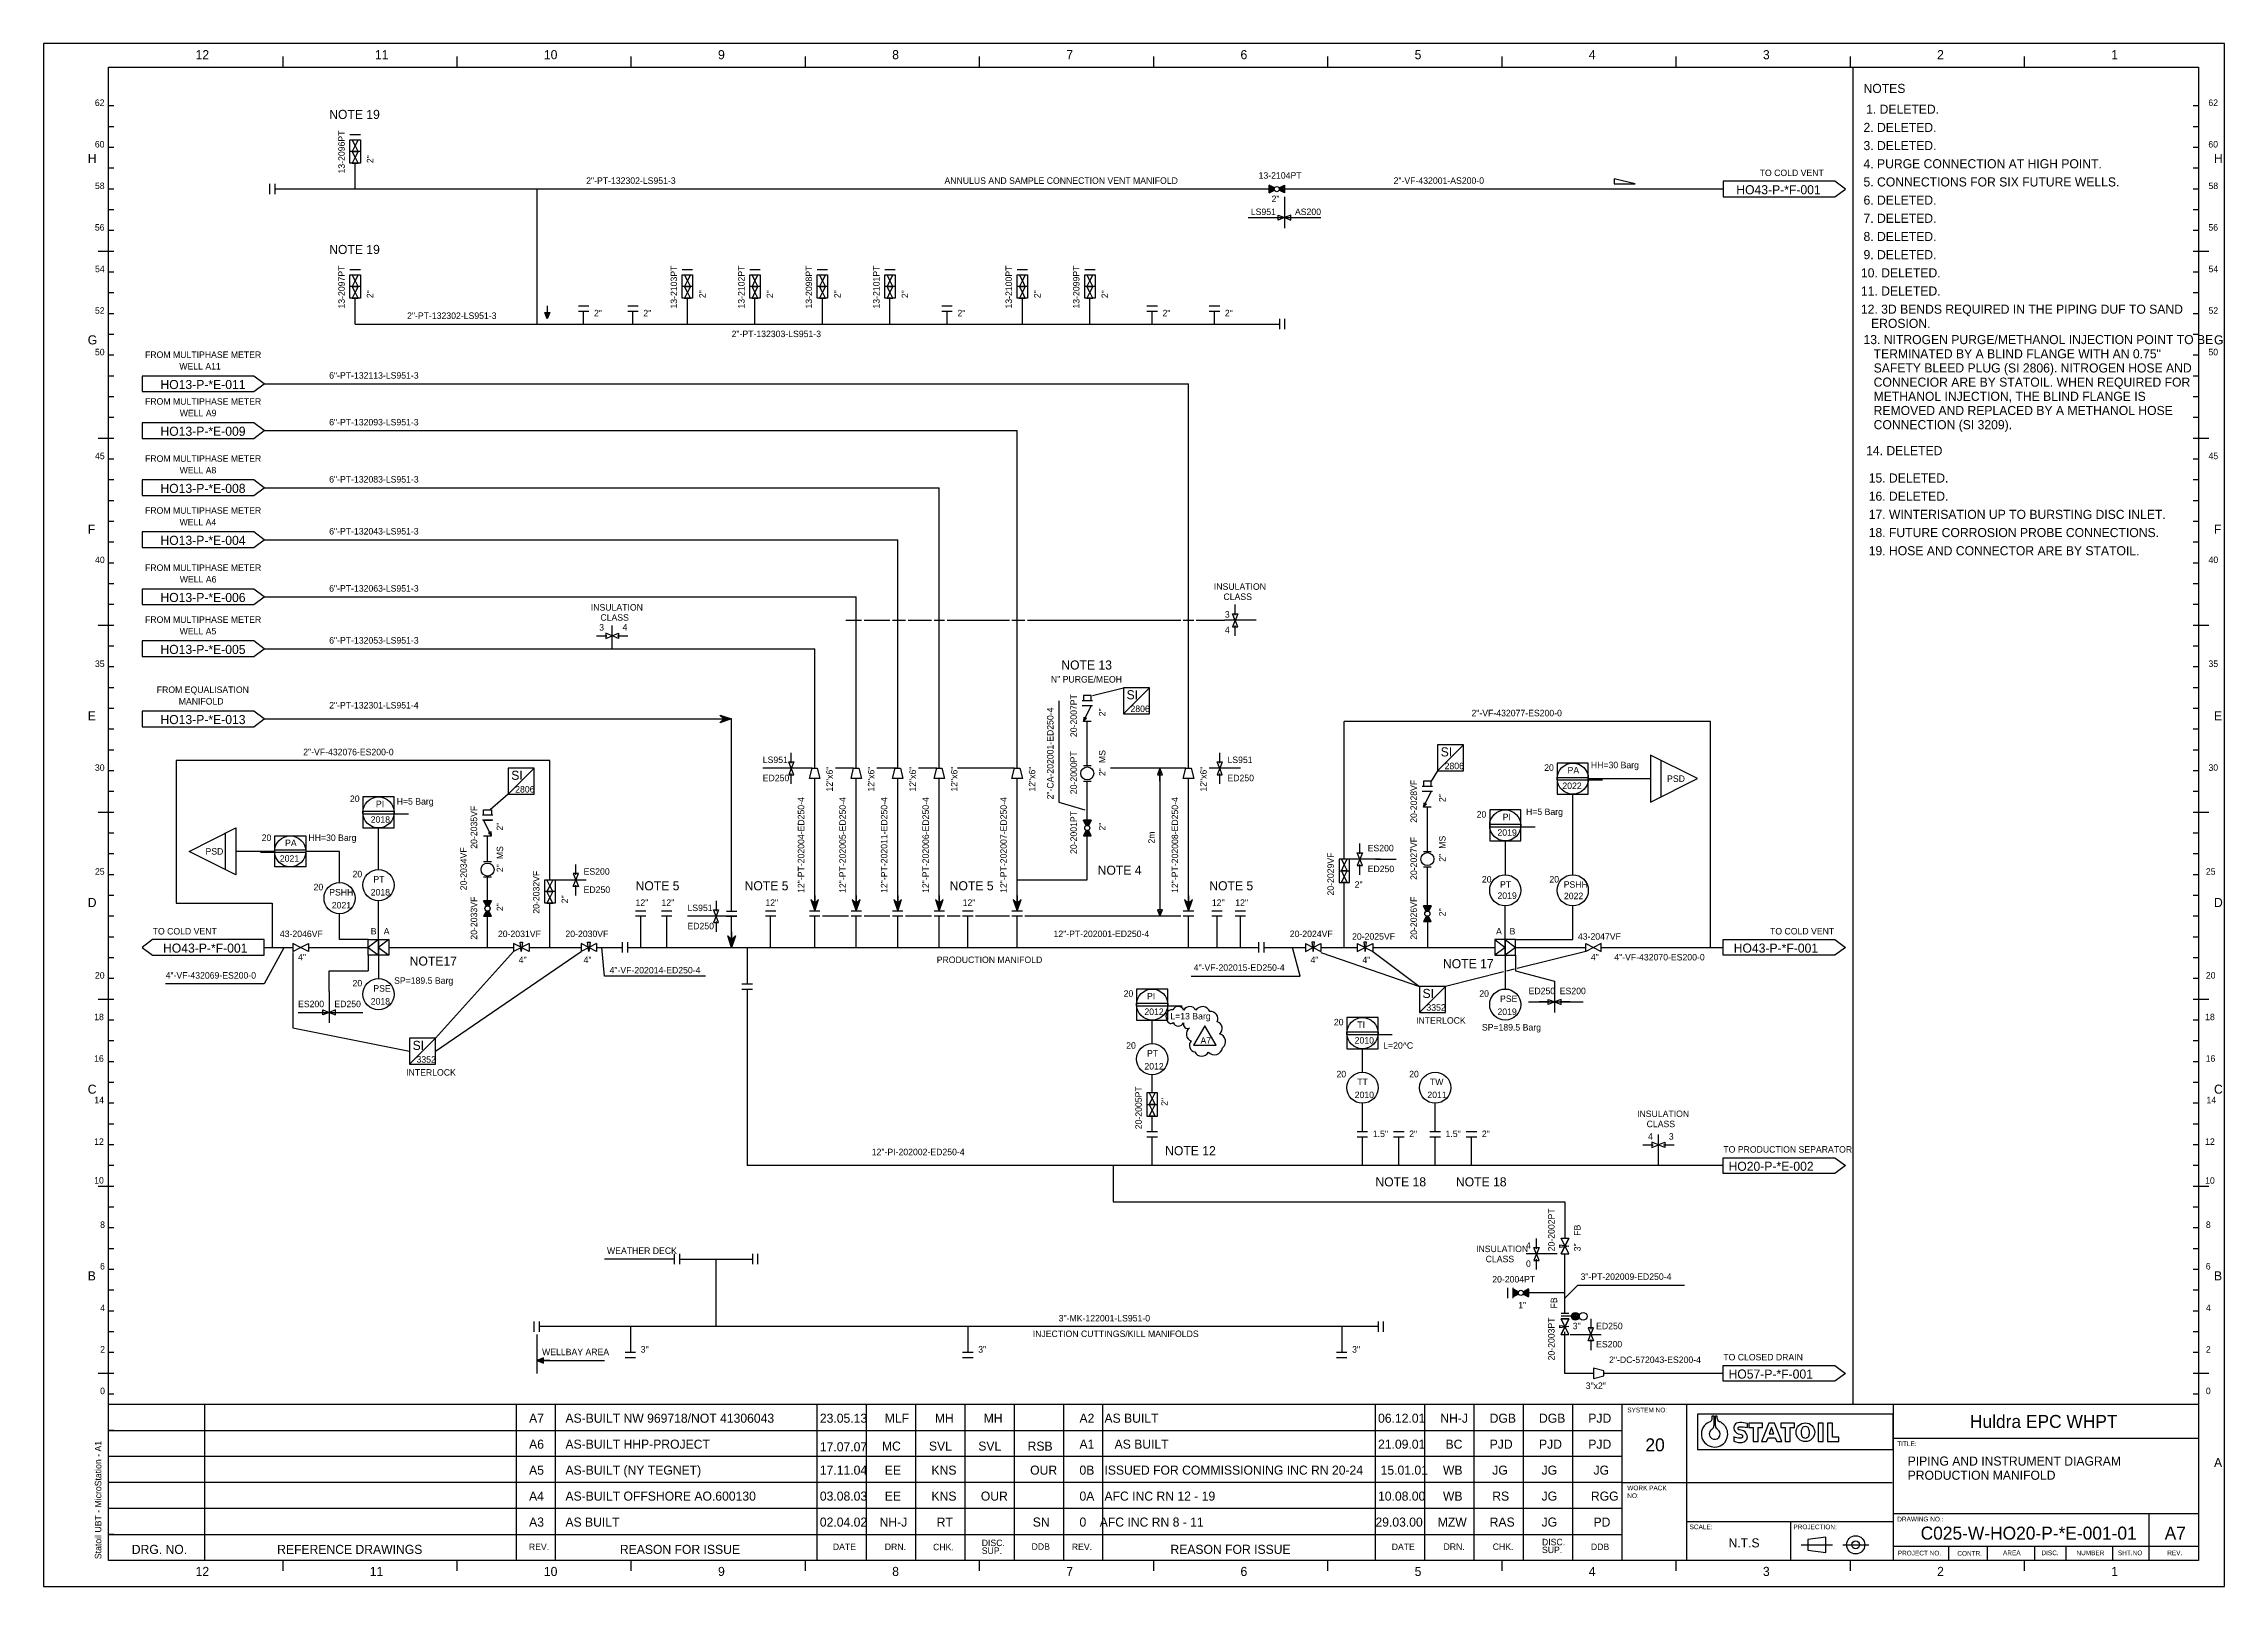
# Model space of a CAD drawing. Extents: x 0 to 840, y 0 to 594.
import ezdxf

# ---------------------------------------------------------------- set-up
doc = ezdxf.new("R2010")
doc.units = 0
for name, color, linetype in [('01-LIN-025-A', 7, 'Continuous'), ('08-LIN-050-A', 7, 'Continuous'), ('12-LIN-100-A', 7, 'Continuous'), ('18-LIN-025-SP', 7, 'Continuous'), ('34-TXT-018', 7, 'Continuous'), ('35-TXT-025', 7, 'Continuous'), ('36-TXT-035', 7, 'Continuous'), ('37-TXT-050', 7, 'Continuous'), ('43-', 7, 'Continuous'), ('50-REV-035-TRNG', 7, 'Continuous'), ('51-REV-035-CLD', 7, 'Continuous')]:
    doc.layers.add(name, color=color, linetype=linetype)

msp = doc.modelspace()

# ---------------------------------------------------------------- texts
at = {"layer": '01-LIN-025-A'}
for s, height, p in [('SI', 3.5, (417.13, 341.55)), ('SI', 3.5, (538.13, 319.55)), ('SI', 3.5, (180.13, 310.55)), ('20-2025VF', 2.5, (504, 249)), ('4"', 2.5, (508, 240)), ('SP=189.5 Barg', 2.5, (135, 232)), ('SI', 3.5, (531.13, 226.55)), ('SI', 3.5, (531.13, 226.55)), ('INTERLOCK', 2.5, (528.64, 216.64)), ('3352', 2.5, (532.64, 221.64)), ('SI', 3.5, (142.13, 206.55)), ('SI', 3.5, (142.13, 206.55)), ('SP=189.5 Barg', 2.5, (554, 214)), ('3352', 2.5, (143.64, 201.64)), ('INTERLOCK', 2.5, (139.64, 196.64))]:
    msp.add_text(s, height=height, dxfattribs=at).set_placement(p)
for s, p in [('20-2005PT', (423, 176)), ('2"', (433, 185))]:
    msp.add_text(s, height=2.5, rotation=90, dxfattribs=at).set_placement(p)
at = {"layer": '34-TXT-018'}
for s, p in [('SYSTEM NO:', (610, 67)), ('TITLE:', (714, 54)), ('WORK PACK', (610, 37)), ('NO:', (610, 34)), ('DRAWING NO.:', (714, 25)), ('SCALE:', (634, 22)), ('PROJECTION:', (674, 22)), ('PROJECT NO.', (714.19, 11.92)), ('CONTR.', (737.12, 11.81)), ('AREA', (754.73, 12.01)), ('DISC.', (769.53, 12)), ('NUMBER', (783, 12)), ('SHT.NO', (799, 12)), ('REV.', (818, 12))]:
    msp.add_text(s, height=1.8, dxfattribs=at).set_placement(p)
at = {"layer": '35-TXT-025'}
for s, p in [('62', (19.74, 570)), ('62', (833.84, 570)), ('60', (19.73, 554)), ('60', (833.83, 554)), ('58', (19.77, 538)), ('2"-PT-132302-LS951-3', (209, 540)), ('ANNULUS AND SAMPLE CONNECTION VENT MANIFOLD', (347, 540)), ('13-2104PT', (468, 542)), ('2"-VF-432001-AS200-0', (520, 540)), ('TO COLD VENT', (661, 543)), ('58', (833.87, 538)), ('LS951', (465, 528)), ('2"', (473, 533)), ('AS200', (482, 528)), ('56', (19.74, 522)), ('56', (833.84, 522)), ('54', (19.8, 506)), ('54', (833.9, 506)), ('52', (19.77, 490)), ('2"-PT-132302-LS951-3', (140, 488)), ('2"', (212, 489)), ('2"', (231, 489)), ('2"', (352, 489)), ('2"', (431, 489)), ('2"', (455, 489)), ('52', (833.87, 490)), ('2"-PT-132303-LS951-3', (265, 481)), ('50', (19.77, 474)), ('FROM MULTIPHASE METER', (39.06, 472.98)), (' WELL A11', (51.34, 468.52)), ('50', (833.86, 474)), ('6"-PT-132113-LS951-3', (110, 465)), ('FROM MULTIPHASE METER', (39.06, 454.98)), (' WELL A9', (51.52, 450.52)), ('6"-PT-132093-LS951-3', (110, 447)), ('45', (19.8, 434)), ('FROM MULTIPHASE METER', (39.06, 432.98)), (' WELL A8', (51.47, 428.52)), ('45', (833.9, 434)), ('6"-PT-132083-LS951-3', (110, 425)), ('FROM MULTIPHASE METER', (39.06, 412.98)), (' WELL A4', (51.43, 408.52)), ('6"-PT-132043-LS951-3', (110, 405)), ('40', (19.8, 394)), ('40', (833.9, 394)), ('FROM MULTIPHASE METER', (39.06, 390.98)), (' WELL A6', (51.52, 386.52)), ('6"-PT-132063-LS951-3', (110, 383)), ('INSULATION', (210.77, 375.7)), ('INSULATION', (450.77, 383.7)), ('CLASS', (454.46, 379.8)), ('FROM MULTIPHASE METER', (39.06, 370.98)), ('3', (214, 368)), ('CLASS', (214.46, 371.8)), ('4', (223, 368)), ('3', (455, 373)), (' WELL A5', (51.47, 366.52)), ('6"-PT-132053-LS951-3', (110, 363)), ('4', (455, 367)), ('35', (19.77, 354)), ('35', (833.87, 354)), ('FROM EQUALISATION', (43.59, 343.98)), ('N" PURGE/MEOH', (388, 348)), ('MANIFOLD', (52.05, 339.52)), ('2"-PT-132301-LS951-4', (110, 338)), ('2806', (418.64, 336.64)), ('2"-VF-432077-ES200-0', (550, 335)), ('2"-VF-432076-ES200-0', (100, 320)), ('LS951', (277, 317)), ('LS951', (456, 317)), ('30', (19.77, 314)), ('ED250', (277, 310)), ('ED250', (456, 310)), ('2806', (539.64, 314.64)), ('20', (578, 314)), ('PA', (587, 313)), ('HH=30 Barg', (596, 315)), ('PSD', (625.35, 309.75)), ('30', (833.86, 314)), ('20', (118, 302)), ('PI', (128, 300)), ('H=5 Barg', (136, 301)), ('2806', (181.64, 305.64)), ('2022', (585, 307)), ('2018', (126, 294)), ('20', (552, 296)), ('PI', (562, 295)), ('H=5 Barg', (571, 297)), ('20', (84, 287)), ('PA', (93, 285)), ('HH=30 Barg', (102, 287)), ('2019', (560, 289)), ('PSD', (62.35, 281.75)), ('2021', (91, 279)), ('ES200', (510, 283)), ('ED250', (510, 275)), ('25', (19.77, 274)), ('20', (104, 268)), ('20', (119, 273)), ('PT', (127, 271)), ('ES200', (208, 274)), ('ED250', (208, 267)), ('2"', (505, 269)), ('20', (554, 271)), ('PT', (561, 269)), ('20', (580, 271)), ('PSHH', (585.5, 269)), ('25', (832.87, 274)), ('PSHH', (110, 266)), ('2021', (111, 261)), ('2018', (126, 266)), ('12"', (228, 262)), ('12"', (238, 262)), ('LS951', (248, 260)), ('12"', (278, 262)), ('12"', (354, 262)), ('12"', (450, 262)), ('12"', (459, 262)), ('2019', (560, 264.69)), ('2022', (585.6, 264.59)), ('TO COLD VENT', (42, 251)), ('43-2046VF', (91, 250)), ('B', (126, 251)), ('A', (131, 251)), ('20-2031VF', (175, 250)), ('20-2030VF', (201, 250)), ('ED250', (248, 253)), ('12"-PT-202001-ED250-4', (389, 250)), ('20-2024VF', (480, 250)), ('A', (559.46, 251)), ('B', (564.66, 251)), ('TO COLD VENT', (665, 251)), ('43-2047VF', (591, 249)), ('20', (19.77, 234)), ('4"-VF-432069-ES200-0', (47, 234)), ('4"', (98, 241)), ('4"', (183, 240)), ('4"', (208, 240)), ('4"-VF-202014-ED250-4', (218, 236)), ('PRODUCTION MANIFOLD', (344, 240)), ('4"-VF-202015-ED250-4', (443, 237)), ('4"', (488, 240)), ('4"', (596, 241)), ('4"-VF-432070-ES200-0', (605, 241)), ('20', (832.86, 234)), ('20', (119, 231)), ('PSE', (127, 229)), ('20', (416, 227)), ('PI', (425, 226)), ('20', (553, 227)), ('PSE', (561, 225)), ('ED250', (572, 228)), ('ES200', (584, 228)), ('18', (19.48, 218)), ('ES200', (98, 223)), ('ED250', (112, 223)), ('2018', (126, 224)), ('2012', (424, 220)), ('L=13 Barg', (434, 218.28)), ('20', (497, 216)), ('2019', (560, 220)), ('18', (832.58, 218)), ('2010', (505, 209)), ('TI', (506, 215)), ('16', (19.45, 202)), ('20', (417, 207)), ('PT', (425, 204)), ('L=20^C', (516, 207)), ('16', (832.79, 202)), ('2012', (424, 199)), ('20', (498, 196)), ('TT', (506, 193)), ('20', (526, 196)), ('TW', (534, 193)), ('14', (19.52, 186)), ('2010', (505, 188)), ('2011', (533, 188)), ('14', (833.11, 186)), ('INSULATION', (613.77, 180.7)), ('CLASS', (617.46, 176.8)), ('12', (19.48, 170)), ('12"-PI-202002-ED250-4', (319, 166)), ('1.5"', (512, 173)), ('2"', (526, 173)), ('1.5"', (540, 173)), ('2"', (554, 173)), ('4', (618, 172)), ('3', (626, 172)), ('TO PRODUCTION SEPARATOR', (647, 167)), ('12', (832.58, 170)), ('10', (19.48, 155.1)), ('10', (832.58, 155)), ('8', (21.78, 138)), ('8', (832.88, 138)), ('WEATHER DECK', (217, 128)), ('INSULATION', (551.77, 128.7)), ('CLASS', (555.46, 124.8)), ('4', (571, 130)), ('6', (21.74, 122)), ('20-2004PT', (558, 117)), ('0', (571, 123)), ('3"-PT-202009-ED250-4', (592, 118)), ('6', (832.84, 122)), ('1"', (568, 107)), ('4', (21.81, 106)), ('3"-MK-122001-LS951-0', (391, 102)), ('3"', (589, 99)), ('ED250', (598, 99)), ('4', (832.91, 106)), ('2', (21.78, 90)), ('3"', (230, 90)), ('3"', (360, 90)), ('INJECTION CUTTINGS/KILL MANIFOLDS', (381, 96)), ('3"', (504, 90)), ('ES200', (598, 92)), ('2', (832.88, 90)), ('WELLBAY AREA', (192, 89)), ('2"-DC-572043-ES200-4', (603, 86)), ('TO CLOSED DRAIN', (647, 87)), ('0', (21.77, 74)), ('3"x2"', (594, 76)), ('0', (832.87, 74)), ('DISC.', (361.36, 15.5)), ('DISC.', (577.15, 15.81)), ('REV.', (186.91, 13.97)), ('DATE', (304, 14)), ('DRN.', (324, 14)), ('CHK.', (342.6, 13.89)), ('SUP.', (361.36, 12.5)), ('DDB', (380.56, 14.07)), ('REV.', (396.05, 13.96)), ('DATE', (519.26, 13.98)), ('DRN.', (539.22, 14.04)), ('CHK.', (558.17, 14.01)), ('SUP.', (577.15, 12.81)), ('DDB', (596, 14))]:
    msp.add_text(s, height=2.5, dxfattribs=at).set_placement(p)
for s, rotation, p in [('13-2096PT', 90, (116, 544)), ('2"', 90, (127, 548)), ('13-2097PT', 90, (116, 492)), ('13-2103PT', 90, (244, 492)), ('13-2102PT', 90, (270, 492)), ('13-2098PT', 90, (296, 492)), ('13-2101PT', 90, (322, 492)), ('13-2100PT', 90, (373, 492)), ('13-2099PT', 90, (399, 492)), ('2"', 90, (127, 496)), ('2"', 90, (255, 496)), ('2"', 90, (281, 496)), ('2"', 90, (307, 496)), ('2"', 90, (333, 496)), ('2"', 90, (384, 496)), ('2"', 90, (410, 496)), ('2"-CA-202001-ED250-4', 90, (389, 303)), ('20-2007PT', 90, (398, 327)), ('2"', 90, (409, 335)), ('20-2000PT', 90, (398, 305)), ('MS', 90, (409, 317)), ('12"x6"', 90, (304, 306)), ('12"x6"', 90, (320, 306)), ('12"x6"', 90, (336, 306)), ('12"x6"', 90, (352, 306)), ('12"x6"', 90, (382, 306)), ('2"', 90, (409, 312)), ('12"x6"', 90, (448, 306)), ('12"-PT-202004-ED250-4', 90, (293, 267)), ('12"-PT-202005-ED250-4', 90, (309, 267)), ('12"-PT-202011-ED250-4', 90, (325, 267)), ('12"-PT-202006-ED250-4', 90, (341, 267)), ('12"-PT-202007-ED250-4', 90, (371, 267)), ('12"-PT-202008-ED250-4', 90, (437, 267)), ('20-2028VF', 90, (529, 294)), ('2"', 90, (540, 302)), ('20-2035VF', 90, (167, 284)), ('20-2001PT', 90, (398, 282)), ('2"', 90, (177, 291)), ('2"', 90, (409, 291)), ('2m', 90, (428, 286)), ('20-2027VF', 90, (529, 272)), ('MS', 90, (540, 284)), ('20-2034VF', 90, (163, 268)), ('MS', 90, (177, 280)), ('2"', 90, (177, 275)), ('20-2029VF', 90, (497, 266)), ('2"', 90, (540, 279)), ('20-2032VF', 90, (191, 259)), ('20-2033VF', 90, (167, 249)), ('2"', 90, (177, 260)), ('2"', 90, (202, 263)), ('20-2026VF', 90, (529, 249)), ('2"', 90, (540, 258)), ('20-2002PT', 90, (582, 129)), ('FB', 90, (592, 135)), ('3"', 90, (592, 129)), ('FB', 90, (583, 107)), ('20-2003PT', 90, (582, 87)), ('Statoil UBT - MicroStation - A1', 89.99999, (22.24, 10.48))]:
    msp.add_text(s, height=2.5, rotation=rotation, dxfattribs=at).set_placement(p)
at = {"layer": '36-TXT-035'}
for s, p in [('12', (58.54, 588)), ('11', (127.62, 588)), ('10', (192.7, 588)), ('9', (259.78, 588)), ('8', (326.86, 588)), ('7', (393.94, 588)), ('6', (461.02, 588)), ('5', (528.1, 588)), ('4', (595.18, 588)), ('3', (662.26, 588)), ('2', (729.34, 588)), ('1', (796.42, 588)), ('NOTES', (701, 575)), ('NOTE 19', (110, 565)), ('2. DELETED.', (701, 560)), ('1. DELETED.', (702, 567)), ('3. DELETED.', (701, 553)), ('H', (17, 548.06)), ('4. PURGE CONNECTION AT HIGH POINT.', (701, 546)), ('H', (836, 548.06)), ('HO43-P-*F-001', (652, 536)), ('5. CONNECTIONS FOR SIX FUTURE WELLS.', (701, 539)), ('6. DELETED.', (701, 532)), ('8. DELETED.', (701, 518)), ('7. DELETED.', (701, 525)), ('NOTE 19', (110, 513)), ('9. DELETED.', (701, 511)), ('10. DELETED.', (700, 504)), ('11. DELETED.', (700, 497)), ('12. 3D BENDS REQUIRED IN THE PIPING DUF TO SAND ', (700, 490)), ('   EROSION.', (700, 484.54)), ('G', (17, 478.19)), ('13. NITROGEN PURGE/METHANOL INJECTION POINT TO BE ', (701, 478.3)), ('G', (836, 478.19)), ('   TERMINATED BY A BLIND FLANGE WITH AN 0.75" ', (701, 472.84)), ('   SAFETY BLEED PLUG (SI 2806). NITROGEN HOSE AND ', (701, 467.38)), ('HO13-P-*E-011', (45, 461)), ('   CONNECIOR ARE BY STATOIL. WHEN REQUIRED FOR ', (701, 461.92)), ('   METHANOL INJECTION, THE BLIND FLANGE IS ', (701, 456.46)), ('   REMOVED AND REPLACED BY A METHANOL HOSE', (701, 451)), ('HO13-P-*E-009', (45, 443)), ('   CONNECTION (SI 3209).', (701, 445.54)), ('14. DELETED', (702, 435.54)), ('15. DELETED.', (703, 425)), ('HO13-P-*E-008', (45, 421)), ('16. DELETED.', (703, 418)), ('17. WINTERISATION UP TO BURSTING DISC INLET.', (703, 411)), ('F', (17, 405.31)), ('HO13-P-*E-004', (45, 401)), ('18. FUTURE CORROSION PROBE CONNECTIONS.', (703, 404)), ('F', (836, 405.31)), ('19. HOSE AND CONNECTOR ARE BY STATOIL.', (703, 397)), ('HO13-P-*E-006', (45, 379)), ('HO13-P-*E-005', (45, 359)), ('NOTE 13', (392, 353)), ('E', (17, 333.44)), ('E', (836, 333.44)), ('HO13-P-*E-013', (45, 332)), ('NOTE 4', (406, 274)), ('NOTE 5', (228, 268)), ('NOTE 5', (270, 268)), ('NOTE 5', (349, 268)), ('NOTE 5', (449, 268)), ('D', (17, 261.56)), ('D', (836, 261.56)), ('HO43-P-*F-001', (46, 244)), ('HO43-P-*F-001', (651, 244)), ('NOTE17', (141, 239)), ('NOTE 17', (539, 238)), ('C', (17, 189.69)), ('C', (836, 189.69)), ('NOTE 12', (432, 166)), ('HO20-P-*E-002', (649, 160)), ('NOTE 18', (513, 154)), ('NOTE 18', (544, 154)), ('B', (17, 117.81)), ('B', (836, 117.81)), ('HO57-P-*F-001', (649, 80)), ('A7', (187, 63)), ('AS-BUILT NW 969718/NOT 41306043', (201, 63)), ('23.05.13', (299, 63)), ('MLF', (324, 63)), ('MH', (343.31, 63)), ('MH', (362.11, 63)), ('A2   AS BUILT', (399, 63)), ('06.12.01', (514, 63)), ('NH-J', (538, 63)), ('DGB', (557, 63)), ('DGB', (576, 63)), ('PJD', (595, 63)), ('A6', (187, 53)), ('AS-BUILT HHP-PROJECT', (201, 53)), ('17.07.07', (299, 52)), ('MC', (322.92, 52.25)), ('SVL', (341.02, 52.25)), ('SVL', (360.02, 52.25)), ('RSB', (379.02, 52.25)), ('A1      AS BUILT', (399, 53)), ('21.09.01', (514, 53)), ('BC', (540, 53)), ('PJD', (557, 53)), ('PJD', (576, 53)), ('PJD', (595, 53)), ('A5', (187, 43)), ('AS-BUILT (NY TEGNET)', (201, 43)), ('17.11.04', (299, 43)), ('EE', (324, 43)), ('KNS', (342, 43)), ('OUR', (380, 43)), ('0B   ISSUED FOR COMMISSIONING INC RN 20-24', (399, 43)), ('15.01.01', (515, 43)), ('WB', (539, 43)), ('JG', (558, 43)), ('JG', (577, 43)), ('JG', (597, 43)), ('PIPING AND INSTRUMENT DIAGRAM', (718, 46.5)), ('PRODUCTION MANIFOLD', (718, 41.04)), ('A', (836, 45.94)), ('A4', (187, 33)), ('AS-BUILT OFFSHORE AO.600130', (201, 33)), ('03.08.03', (299, 33)), ('EE', (324, 33)), ('KNS', (342, 33)), ('OUR', (361, 33)), ('0A   AFC INC RN 12 - 19', (399, 33)), ('10.08.00', (514, 33)), ('WB', (539, 33)), ('RS', (558, 33)), ('JG', (577, 33)), ('RGG', (596, 33)), ('A3', (187, 23)), ('AS BUILT', (201, 23)), ('02.04.02', (299, 23)), ('NH-J', (322, 23)), ('RT', (344, 23)), ('SN', (381, 23)), ('0    AFC INC RN 8 - 11', (399, 23)), ('29.03.00', (513, 23)), ('MZW', (537, 23)), ('RAS', (557, 23)), ('JG', (577, 23)), ('PD', (597, 23)), ('N.T.S', (649, 15)), ('DRG. NO.', (33.96, 12.49)), ('REFERENCE DRAWINGS', (89.96, 12.49)), ('REASON FOR ISSUE', (221.96, 12.49)), ('REASON FOR ISSUE', (434.03, 12.51)), ('12', (58.54, 4)), ('11', (125.62, 4)), ('10', (192.7, 4)), ('9', (259.78, 4)), ('8', (326.86, 4)), ('7', (393.94, 4)), ('6', (461.02, 4)), ('5', (528.1, 4)), ('4', (595.18, 4)), ('3', (662.26, 4)), ('2', (729.34, 4)), ('1', (796.42, 4))]:
    msp.add_text(s, height=3.5, dxfattribs=at).set_placement(p)
at = {"layer": '37-TXT-050'}
for s, p in [('Huldra EPC WHPT', (742, 61)), ('20', (617, 52)), ('C025-W-HO20-P-*E-001-01', (723, 18)), ('A7', (817, 18))]:
    msp.add_text(s, height=5, dxfattribs=at).set_placement(p)
at = {"layer": '50-REV-035-TRNG'}
msp.add_text('A7', height=2.5, dxfattribs=at).set_placement((445.61, 208.93))

# ---------------------------------------------------------------- linework, layer by layer
at = {"layer": '01-LIN-025-A'}
for p, q in [((697, 70), (697, 585)), ((122, 552.5), (118, 552.5)), ((120, 548), (120, 548)), ((120, 548), (120, 548)), ((464, 527), (492, 527)), ((122, 500.5), (118, 500.5)), ((120, 496), (120, 496)), ((120, 496), (120, 496)), ((250, 500.5), (246, 500.5)), ((248, 496), (248, 496)), ((248, 496), (248, 496)), ((276, 500.5), (272, 500.5)), ((274, 496), (274, 496)), ((274, 496), (274, 496)), ((302, 500.5), (298, 500.5)), ((300, 496), (300, 496)), ((300, 496), (300, 496)), ((328, 500.5), (324, 500.5)), ((326, 496), (326, 496)), ((326, 496), (326, 496)), ((379, 500.5), (375, 500.5)), ((377, 496), (377, 496)), ((377, 496), (377, 496)), ((405, 500.5), (401, 500.5)), ((403, 496), (403, 496)), ((403, 496), (403, 496)), ((404, 343), (416, 346)), ((284, 315), (277, 315)), ((312, 315), (305, 315)), ((329, 315), (321, 315)), ((344, 315), (337, 315)), ((374, 315), (352, 315)), ((440, 315), (411, 315)), ((536.95, 314.01), (534.5, 310)), ((178.95, 305.01), (172, 299)), ((589, 274), (589, 305)), ((513, 280), (521, 280)), ((499, 275.5), (503, 275.5)), ((501, 271), (501, 271)), ((501, 271), (501, 271)), ((197, 267.5), (193, 267.5)), ((195, 263), (195, 263)), ((195, 263), (195, 263)), ((563, 249), (563, 262)), ((258, 258), (248, 258)), ((310, 258), (300, 258)), ((326, 258), (316, 258)), ((342, 258), (332, 258)), ((353, 258), (348, 258)), ((372, 258), (359, 258)), ((438, 258), (378, 258)), ((181, 244.5), (150.95, 211.01)), ((150.95, 206.01), (207, 244.5)), ((492, 244), (529.95, 231.01)), ((512, 244.5), (529.95, 231.01)), ((594, 244.5), (567.53, 237.89)), ((125, 243), (125, 237)), ((129, 243), (129, 234)), ((562.33, 236.59), (539.95, 231.01)), ((563, 243), (563, 230)), ((566.47, 237.63), (563.46, 236.88)), ((98, 221), (123, 221)), ((572, 225), (593, 225)), ((427, 209), (427, 218)), ((508, 198), (508, 207)), ((427, 190), (427, 197)), ((425, 185.5), (429, 185.5)), ((508, 175), (508, 186)), ((536, 175), (536, 186)), ((427, 175), (427, 181)), ((427, 181), (427, 181)), ((427, 181), (427, 181)), ((427, 162), (427, 173)), ((508, 162), (508, 173)), ((522, 162), (522, 173)), ((536, 162), (536, 173)), ((550, 162), (550, 173)), ((243, 126), (216, 126)), ((190, 97), (190, 82)), ((190, 87), (216, 87)), ((25, 60), (608, 60)), ((677.1, 58.6), (677.1, 60.09)), ((680.1, 60.07), (680.1, 58.6)), ((677, 16), (689, 16)), ((693, 16), (703, 16)), ((712.5, 15.5), (830, 15.5))]:
    msp.add_line(p, q, dxfattribs=at)
for points in [[(92.08, 589), (92.08, 585)], [(159.16, 589), (159.16, 585)], [(226.24, 589), (226.24, 585)], [(293.32, 589), (293.32, 585)], [(360.4, 589), (360.4, 585)], [(427.48, 589), (427.48, 585)], [(494.56, 589), (494.56, 585)], [(561.64, 589), (561.64, 585)], [(628.72, 589), (628.72, 585)], [(695.8, 589), (695.8, 585)], [(762.88, 589), (762.88, 585)], [(27, 570), (25, 570)], [(830, 570), (828, 570)], [(27, 562), (25, 562)], [(118, 559), (122, 559)], [(118, 557), (122, 557)], [(830, 562), (828, 562)], [(27, 554), (25, 554)], [(27, 546), (25, 546)], [(830, 554), (828, 554)], [(830, 546), (828, 546)], [(27, 538), (25, 538)], [(87, 540), (87, 536)], [(89, 540), (89, 536)], [(472, 539.5), (472, 536.5)], [(474.11, 538.45), (472, 539.5)], [(472.01, 536.5), (472.01, 539.5)], [(472.11, 536.55), (472.11, 539.45)], [(472.21, 536.6), (472.21, 539.4)], [(472.31, 536.65), (472.31, 539.35)], [(472.41, 536.7), (472.41, 539.3)], [(472.51, 536.75), (472.51, 539.25)], [(472.61, 536.8), (472.61, 539.2)], [(472.71, 536.85), (472.71, 539.15)], [(472.81, 536.9), (472.81, 539.1)], [(472.91, 536.95), (472.91, 539.05)], [(473.01, 537), (473.01, 539)], [(473.11, 537.05), (473.11, 538.95)], [(473.21, 537.1), (473.21, 538.9)], [(473.31, 537.15), (473.31, 538.85)], [(473.41, 537.2), (473.41, 538.8)], [(473.51, 537.25), (473.51, 538.75)], [(473.61, 537.3), (473.61, 538.7)], [(473.71, 537.35), (473.71, 538.65)], [(473.81, 537.4), (473.81, 538.6)], [(473.91, 537.45), (473.91, 538.55)], [(474.01, 537.5), (474.01, 538.5)], [(475.89, 538.45), (478, 539.5)], [(475.9, 538.43), (475.9, 538.45)], [(476, 537.5), (476, 538.5)], [(476.1, 537.45), (476.1, 538.55)], [(476.2, 537.4), (476.2, 538.6)], [(476.3, 537.35), (476.3, 538.65)], [(476.4, 537.3), (476.4, 538.7)], [(476.5, 537.25), (476.5, 538.75)], [(476.6, 537.2), (476.6, 538.8)], [(476.7, 537.15), (476.7, 538.85)], [(476.8, 537.1), (476.8, 538.9)], [(476.9, 537.05), (476.9, 538.95)], [(477, 537), (477, 539)], [(477.1, 536.95), (477.1, 539.05)], [(477.2, 536.9), (477.2, 539.1)], [(477.3, 536.85), (477.3, 539.15)], [(477.4, 536.8), (477.4, 539.2)], [(477.5, 536.75), (477.5, 539.25)], [(477.6, 536.7), (477.6, 539.3)], [(477.7, 536.65), (477.7, 539.35)], [(477.8, 536.6), (477.8, 539.4)], [(477.9, 536.55), (477.9, 539.45)], [(478, 539.5), (478, 536.5)], [(690, 541), (647, 541)], [(647, 541), (647, 535)], [(694, 538), (690, 541)], [(690, 535), (694, 538)], [(830, 538), (828, 538)], [(27, 530), (25, 530)], [(472, 536.5), (474.11, 537.55)], [(478, 536.5), (475.89, 537.55)], [(475.9, 537.55), (475.9, 537.56)], [(478, 535), (478, 523)], [(647, 535), (690, 535)], [(830, 530), (828, 530)], [(27, 522), (25, 522)], [(472, 527), (473, 527)], [(473, 527), (476, 527)], [(480, 527), (483, 527)], [(483, 527), (484, 527)], [(830, 522), (828, 522)], [(25, 514), (21, 514)], [(27, 514), (25, 514)], [(830, 514), (828, 514)], [(834, 514), (830, 514)], [(27, 506), (25, 506)], [(118, 507), (122, 507)], [(118, 505), (122, 505)], [(246, 507), (250, 507)], [(246, 505), (250, 505)], [(272, 507), (276, 507)], [(272, 505), (276, 505)], [(298, 507), (302, 507)], [(298, 505), (302, 505)], [(324, 507), (328, 507)], [(324, 505), (328, 505)], [(375, 507), (379, 507)], [(375, 505), (379, 505)], [(401, 507), (405, 507)], [(401, 505), (405, 505)], [(830, 506), (828, 506)], [(27, 498), (25, 498)], [(830, 498), (828, 498)], [(27, 490), (25, 490)], [(193.5, 490), (194, 488.75), (194.5, 490)], [(194.5, 490), (194, 489.8), (193.5, 490)], [(194, 493), (194, 490)], [(206, 493), (210, 493)], [(206, 491), (210, 491)], [(225, 493), (229, 493)], [(225, 491), (229, 491)], [(346, 493), (350, 493)], [(346, 491), (350, 491)], [(425, 493), (429, 493)], [(425, 491), (429, 491)], [(449, 493), (453, 493)], [(449, 491), (453, 491)], [(476, 488), (476, 484)], [(478, 488), (478, 484)], [(830, 490), (828, 490)], [(27, 482), (25, 482)], [(830, 482), (828, 482)], [(27, 474), (25, 474)], [(830, 474), (828, 474)], [(27, 466), (25, 466)], [(81, 466), (38, 466)], [(38, 466), (38, 460)], [(85, 463), (81, 466)], [(81, 460), (85, 463)], [(830, 466), (828, 466)], [(27, 458), (25, 458)], [(38, 460), (81, 460)], [(830, 458), (828, 458)], [(27, 450), (25, 450)], [(81, 448), (38, 448)], [(38, 448), (38, 442)], [(85, 445), (81, 448)], [(830, 450), (828, 450)], [(25, 442), (21, 442)], [(27, 442), (25, 442)], [(38, 442), (81, 442)], [(81, 442), (85, 445)], [(830, 442), (828, 442)], [(834, 442), (830, 442)], [(27, 434), (25, 434)], [(830, 434), (828, 434)], [(27, 426), (25, 426)], [(81, 426), (38, 426)], [(38, 426), (38, 420)], [(38, 420), (81, 420)], [(85, 423), (81, 426)], [(81, 420), (85, 423)], [(830, 426), (828, 426)], [(27, 418), (25, 418)], [(830, 418), (828, 418)], [(27, 410), (25, 410)], [(81, 406), (38, 406)], [(38, 406), (38, 400)], [(85, 403), (81, 406)], [(830, 410), (828, 410)], [(27, 402), (25, 402)], [(38, 400), (81, 400)], [(81, 400), (85, 403)], [(830, 402), (828, 402)], [(27, 394), (25, 394)], [(830, 394), (828, 394)], [(27, 386), (25, 386)], [(27, 378), (25, 378)], [(81, 384), (38, 384)], [(38, 384), (38, 378)], [(38, 378), (81, 378)], [(85, 381), (81, 384)], [(81, 378), (85, 381)], [(459, 377), (459, 378)], [(830, 386), (828, 386)], [(830, 378), (828, 378)], [(25, 370), (21, 370)], [(27, 370), (25, 370)], [(219, 361), (219, 370)], [(467, 372), (455, 372)], [(459, 374), (459, 377)], [(459, 367), (459, 370)], [(830, 370), (828, 370)], [(834, 370), (830, 370)], [(27, 362), (25, 362)], [(81, 364), (38, 364)], [(38, 364), (38, 358)], [(85, 361), (81, 364)], [(213, 366), (214, 366)], [(214, 366), (217, 366)], [(221, 366), (224, 366)], [(224, 366), (225, 366)], [(459, 366), (459, 367)], [(830, 362), (828, 362)], [(27, 354), (25, 354)], [(38, 358), (81, 358)], [(81, 358), (85, 361)], [(830, 354), (828, 354)], [(27, 346), (25, 346)], [(425.95, 346.01), (415.95, 346.01)], [(415.95, 346.01), (415.95, 336.01)], [(425.95, 346.01), (415.95, 336.01)], [(425.95, 336.01), (425.95, 346.01)], [(830, 346), (828, 346)], [(27, 338), (25, 338)], [(81, 337), (38, 337)], [(38, 337), (38, 331)], [(85, 334), (81, 337)], [(391, 341), (391, 302), (401, 299)], [(404, 341), (400, 341)], [(404, 339), (400, 339)], [(403.5, 341), (403.5, 343), (400.5, 343), (400.5, 341)], [(400.5, 333), (403.5, 339)], [(403.5, 339), (400.5, 339)], [(415.95, 336.01), (425.95, 336.01)], [(830, 338), (828, 338)], [(27, 330), (25, 330)], [(38, 331), (81, 331)], [(81, 331), (85, 334)], [(259, 334), (265, 334)], [(260.5, 332.5), (262, 334), (260.5, 335.5), (265, 334), (260.5, 332.5)], [(260.6, 335.47), (260.6, 335.4)], [(260.6, 332.6), (260.6, 332.53)], [(260.7, 335.43), (260.7, 335.3)], [(260.7, 332.7), (260.7, 332.57)], [(260.8, 335.4), (260.8, 335.2)], [(260.8, 332.8), (260.8, 332.6)], [(260.9, 335.37), (260.9, 335.1)], [(260.9, 332.9), (260.9, 332.63)], [(261, 335.33), (261, 335)], [(261, 333), (261, 332.67)], [(261.1, 335.3), (261.1, 334.9)], [(261.1, 333.1), (261.1, 332.7)], [(261.2, 335.27), (261.2, 334.8)], [(261.2, 333.2), (261.2, 332.73)], [(261.3, 335.23), (261.3, 334.7)], [(261.3, 333.3), (261.3, 332.77)], [(261.4, 335.2), (261.4, 334.6)], [(261.4, 333.4), (261.4, 332.8)], [(261.5, 335.17), (261.5, 334.5)], [(261.5, 333.5), (261.5, 332.83)], [(261.6, 335.13), (261.6, 334.4)], [(261.6, 333.6), (261.6, 332.87)], [(261.7, 335.1), (261.7, 334.3)], [(261.7, 333.7), (261.7, 332.9)], [(261.8, 335.07), (261.8, 334.2)], [(261.8, 333.8), (261.8, 332.93)], [(261.9, 335.03), (261.9, 334.1)], [(261.9, 333.9), (261.9, 332.97)], [(262, 335), (262, 334)], [(262, 334), (262, 333)], [(262.1, 334.97), (262.1, 333.03)], [(262.2, 334.93), (262.2, 333.07)], [(262.3, 334.9), (262.3, 333.1)], [(262.4, 334.87), (262.4, 333.13)], [(262.5, 334.83), (262.5, 333.17)], [(262.6, 334.8), (262.6, 333.2)], [(262.7, 334.77), (262.7, 333.23)], [(262.8, 334.73), (262.8, 333.27)], [(262.9, 334.7), (262.9, 333.3)], [(263, 334.67), (263, 333.33)], [(263.1, 334.63), (263.1, 333.37)], [(263.2, 334.6), (263.2, 333.4)], [(263.3, 334.57), (263.3, 333.43)], [(263.4, 334.53), (263.4, 333.47)], [(263.5, 334.5), (263.5, 333.5)], [(263.6, 334.47), (263.6, 333.53)], [(263.7, 334.43), (263.7, 333.57)], [(263.8, 334.4), (263.8, 333.6)], [(263.9, 334.37), (263.9, 333.63)], [(264, 334.33), (264, 333.67)], [(264.1, 334.3), (264.1, 333.7)], [(264.2, 334.27), (264.2, 333.73)], [(264.3, 334.23), (264.3, 333.77)], [(264.4, 334.2), (264.4, 333.8)], [(264.5, 334.17), (264.5, 333.83)], [(264.6, 334.13), (264.6, 333.87)], [(264.7, 334.1), (264.7, 333.9)], [(264.8, 334.07), (264.8, 333.93)], [(264.9, 334.03), (264.9, 333.97)], [(403.5, 333), (400.5, 333)], [(401.67, 334.22), (401, 334), (400.78, 334.67), (400.55, 333.11), (401.67, 334.22)], [(401, 334), (400.55, 333.11)], [(401.45, 334.06), (400.67, 333.33), (400.78, 334.39)], [(400.78, 334.39), (400.89, 333.78), (401.45, 334.06)], [(401.22, 333.89), (400.78, 333.55), (400.78, 334.11)], [(830, 330), (828, 330)], [(27, 322), (25, 322)], [(288, 320), (288, 321)], [(288, 317), (288, 320)], [(453, 320), (453, 321)], [(453, 317), (453, 320)], [(546.95, 324.01), (536.95, 324.01)], [(536.95, 324.01), (536.95, 314.01)], [(546.95, 324.01), (536.95, 314.01)], [(546.95, 314.01), (546.95, 324.01)], [(830, 322), (828, 322)], [(27, 314), (25, 314)], [(188.95, 315.01), (178.95, 315.01)], [(178.95, 315.01), (178.95, 305.01)], [(188.95, 315.01), (178.95, 305.01)], [(188.95, 305.01), (188.95, 315.01)], [(296, 315), (284, 315)], [(288, 310), (288, 313)], [(295, 311), (296, 315)], [(299, 311), (295, 311)], [(296, 315), (298, 315)], [(298, 315), (299, 311)], [(311, 311), (312, 315)], [(315, 311), (311, 311)], [(312, 315), (314, 315)], [(314, 315), (315, 311)], [(327, 311), (328, 315)], [(331, 311), (327, 311)], [(328, 315), (330, 315)], [(330, 315), (331, 311)], [(343, 311), (344, 315)], [(347, 311), (343, 311)], [(344, 315), (346, 315)], [(346, 315), (347, 311)], [(373, 311), (374, 315)], [(377, 311), (373, 311)], [(374, 315), (376, 315)], [(376, 315), (377, 311)], [(400.5, 316), (403.5, 316)], [(429.5, 313), (430, 314.25), (430.5, 313)], [(430.5, 313), (430, 313.2), (429.5, 313)], [(430, 310), (430, 313)], [(439, 311), (440, 315)], [(443, 311), (439, 311)], [(440, 315), (442, 315)], [(442, 315), (443, 311)], [(461, 315), (449, 315)], [(453, 310), (453, 313)], [(536.95, 314.01), (546.95, 314.01)], [(583, 317), (583, 305)], [(595, 317), (583, 317)], [(583, 311.5), (595, 311.5)], [(595, 305), (595, 317)], [(623, 304), (623, 318)], [(830, 314), (828, 314)], [(27, 306), (25, 306)], [(123, 304), (123, 292)], [(135, 304), (123, 304)], [(135, 292), (135, 304)], [(178.95, 305.01), (188.95, 305.01)], [(288, 309), (288, 310)], [(400.5, 310), (403.5, 310)], [(453, 309), (453, 310)], [(535, 308), (531, 308)], [(535, 306), (531, 306)], [(534.5, 308), (534.5, 310), (531.5, 310), (531.5, 308)], [(531.5, 300), (534.5, 306)], [(534.5, 306), (531.5, 306)], [(583, 310.5), (600.5, 310.5)], [(583, 305), (595, 305)], [(830, 306), (828, 306)], [(25, 298), (21, 298)], [(27, 298), (25, 298)], [(123, 298.5), (135, 298.5)], [(123, 297.5), (140.5, 297.5)], [(173, 297), (169, 297)], [(173, 295), (169, 295)], [(169.5, 297), (169.5, 299), (172.5, 299), (172.5, 297)], [(172.5, 289), (169.5, 295)], [(169.5, 295), (172.5, 295)], [(400.5, 295), (403.5, 295)], [(401.55, 292.89), (400.5, 295)], [(403.5, 294.99), (400.5, 294.99)], [(403.45, 294.89), (400.55, 294.89)], [(403.4, 294.79), (400.6, 294.79)], [(403.35, 294.69), (400.65, 294.69)], [(403.3, 294.59), (400.7, 294.59)], [(403.25, 294.49), (400.75, 294.49)], [(403.2, 294.39), (400.8, 294.39)], [(403.15, 294.29), (400.85, 294.29)], [(403.1, 294.19), (400.9, 294.19)], [(403.05, 294.09), (400.95, 294.09)], [(403.5, 295), (402.45, 292.89)], [(534.5, 300), (531.5, 300)], [(532.67, 301.22), (532, 301), (531.78, 301.67), (531.55, 300.11), (532.67, 301.22)], [(532, 301), (531.55, 300.11)], [(532.45, 301.06), (531.67, 300.33), (531.78, 301.39)], [(531.78, 301.39), (531.89, 300.78), (532.45, 301.06)], [(532.22, 300.89), (531.78, 300.55), (531.78, 301.11)], [(557, 299), (557, 287)], [(569, 299), (557, 299)], [(569, 287), (569, 299)], [(830, 298), (828, 298)], [(834, 298), (830, 298)], [(27, 290), (25, 290)], [(70, 276), (70, 290)], [(89, 277), (89, 289)], [(89, 289), (101, 289)], [(101, 289), (101, 277)], [(123, 292), (135, 292)], [(169.5, 289), (172.5, 289)], [(171.33, 290.22), (172, 290), (172.22, 290.67), (172.45, 289.11), (171.33, 290.22)], [(171.55, 290.06), (172.33, 289.33), (172.22, 290.39)], [(172.22, 290.39), (172.11, 289.78), (171.55, 290.06)], [(171.78, 289.89), (172.22, 289.55), (172.22, 290.11)], [(172, 290), (172.45, 289.11)], [(401.55, 291.11), (400.5, 289)], [(400.5, 289), (403.5, 289)], [(403.45, 289.1), (400.55, 289.1)], [(403.4, 289.2), (400.6, 289.2)], [(403.35, 289.3), (400.65, 289.3)], [(403.3, 289.4), (400.7, 289.4)], [(403.25, 289.5), (400.75, 289.5)], [(403.2, 289.6), (400.8, 289.6)], [(403.15, 289.7), (400.85, 289.7)], [(403.1, 289.8), (400.9, 289.8)], [(403.05, 289.9), (400.95, 289.9)], [(403, 293.99), (401, 293.99)], [(403, 290), (401, 290)], [(402.95, 293.89), (401.05, 293.89)], [(402.95, 290.1), (401.05, 290.1)], [(402.9, 293.79), (401.1, 293.79)], [(402.9, 290.2), (401.1, 290.2)], [(402.85, 293.69), (401.15, 293.69)], [(402.85, 290.3), (401.15, 290.3)], [(402.8, 293.59), (401.2, 293.59)], [(402.8, 290.4), (401.2, 290.4)], [(402.75, 293.49), (401.25, 293.49)], [(402.75, 290.5), (401.25, 290.5)], [(402.7, 293.39), (401.3, 293.39)], [(402.7, 290.6), (401.3, 290.6)], [(402.65, 293.29), (401.35, 293.29)], [(402.65, 290.7), (401.35, 290.7)], [(402.6, 293.19), (401.4, 293.19)], [(402.6, 290.8), (401.4, 290.8)], [(402.55, 293.09), (401.45, 293.09)], [(402.55, 290.9), (401.45, 290.9)], [(402.5, 292.99), (401.5, 292.99)], [(402.5, 291), (401.5, 291)], [(401.57, 291.1), (401.55, 291.1)], [(402.45, 291.1), (402.44, 291.1)], [(403.5, 289), (402.45, 291.11)], [(507, 285), (507, 286)], [(557, 293.5), (569, 293.5)], [(557, 292.5), (574.5, 292.5)], [(557, 287), (569, 287)], [(830, 290), (828, 290)], [(27, 282), (25, 282)], [(101, 282.5), (83.5, 282.5)], [(101, 283.5), (89, 283.5)], [(172.5, 279), (169.5, 279)], [(205, 277), (205, 278)], [(515, 280), (503, 280)], [(507, 282), (507, 285)], [(507, 275), (507, 278)], [(531.5, 283), (534.5, 283)], [(830, 282), (828, 282)], [(27, 274), (25, 274)], [(101, 277), (89, 277)], [(172.5, 273), (169.5, 273)], [(197, 272), (209, 272)], [(205, 274), (205, 277)], [(205, 267), (205, 270)], [(507, 274), (507, 275)], [(531.5, 277), (534.5, 277)], [(830, 274), (828, 274)], [(27, 266), (25, 266)], [(170.55, 261.89), (169.5, 264)], [(169.5, 264), (172.5, 264)], [(172.45, 263.9), (169.55, 263.9)], [(172.4, 263.8), (169.6, 263.8)], [(172.35, 263.7), (169.65, 263.7)], [(172.3, 263.6), (169.7, 263.6)], [(172.25, 263.5), (169.75, 263.5)], [(172.2, 263.4), (169.8, 263.4)], [(172.15, 263.3), (169.85, 263.3)], [(172.1, 263.2), (169.9, 263.2)], [(172.05, 263.1), (169.95, 263.1)], [(172, 263), (170, 263)], [(171.95, 262.9), (170.05, 262.9)], [(171.9, 262.8), (170.1, 262.8)], [(171.85, 262.7), (170.15, 262.7)], [(171.8, 262.6), (170.2, 262.6)], [(171.75, 262.5), (170.25, 262.5)], [(171.7, 262.4), (170.3, 262.4)], [(171.65, 262.3), (170.35, 262.3)], [(171.6, 262.2), (170.4, 262.2)], [(171.55, 262.1), (170.45, 262.1)], [(171.5, 262), (170.5, 262)], [(170.57, 261.9), (170.55, 261.9)], [(171.45, 261.9), (171.44, 261.9)], [(172.5, 264), (171.45, 261.89)], [(205, 266), (205, 267)], [(259, 264), (259, 263)], [(259, 263), (259, 260)], [(298.5, 264.5), (297, 263), (295.5, 264.5), (297, 260), (298.5, 264.5)], [(295.53, 264.4), (295.6, 264.4)], [(295.57, 264.3), (295.7, 264.3)], [(295.6, 264.2), (295.8, 264.2)], [(295.63, 264.1), (295.9, 264.1)], [(295.67, 264), (296, 264)], [(295.7, 263.9), (296.1, 263.9)], [(295.73, 263.8), (296.2, 263.8)], [(295.77, 263.7), (296.3, 263.7)], [(295.8, 263.6), (296.4, 263.6)], [(295.83, 263.5), (296.5, 263.5)], [(295.87, 263.4), (296.6, 263.4)], [(295.9, 263.3), (296.7, 263.3)], [(295.93, 263.2), (296.8, 263.2)], [(295.97, 263.1), (296.9, 263.1)], [(296, 263), (297, 263)], [(296.03, 262.9), (297.97, 262.9)], [(296.07, 262.8), (297.93, 262.8)], [(296.1, 262.7), (297.9, 262.7)], [(296.13, 262.6), (297.87, 262.6)], [(296.17, 262.5), (297.83, 262.5)], [(296.2, 262.4), (297.8, 262.4)], [(296.23, 262.3), (297.77, 262.3)], [(296.27, 262.2), (297.73, 262.2)], [(296.3, 262.1), (297.7, 262.1)], [(296.33, 262), (297.67, 262)], [(296.37, 261.9), (297.63, 261.9)], [(296.4, 261.8), (297.6, 261.8)], [(296.43, 261.7), (297.57, 261.7)], [(296.47, 261.6), (297.53, 261.6)], [(296.5, 261.5), (297.5, 261.5)], [(296.53, 261.4), (297.47, 261.4)], [(296.57, 261.3), (297.43, 261.3)], [(296.6, 261.2), (297.4, 261.2)], [(296.63, 261.1), (297.37, 261.1)], [(296.67, 261), (297.33, 261)], [(296.7, 260.9), (297.3, 260.9)], [(296.73, 260.8), (297.27, 260.8)], [(296.77, 260.7), (297.23, 260.7)], [(296.8, 260.6), (297.2, 260.6)], [(296.83, 260.5), (297.17, 260.5)], [(297, 266), (297, 260)], [(297, 263), (298, 263)], [(297.1, 263.1), (298.03, 263.1)], [(297.2, 263.2), (298.07, 263.2)], [(297.3, 263.3), (298.1, 263.3)], [(297.4, 263.4), (298.13, 263.4)], [(297.5, 263.5), (298.17, 263.5)], [(297.6, 263.6), (298.2, 263.6)], [(297.7, 263.7), (298.23, 263.7)], [(297.8, 263.8), (298.27, 263.8)], [(297.9, 263.9), (298.3, 263.9)], [(298, 264), (298.33, 264)], [(298.1, 264.1), (298.37, 264.1)], [(298.2, 264.2), (298.4, 264.2)], [(298.3, 264.3), (298.43, 264.3)], [(298.4, 264.4), (298.47, 264.4)], [(314.5, 264.5), (313, 263), (311.5, 264.5), (313, 260), (314.5, 264.5)], [(311.53, 264.4), (311.6, 264.4)], [(311.57, 264.3), (311.7, 264.3)], [(311.6, 264.2), (311.8, 264.2)], [(311.63, 264.1), (311.9, 264.1)], [(311.67, 264), (312, 264)], [(311.7, 263.9), (312.1, 263.9)], [(311.73, 263.8), (312.2, 263.8)], [(311.77, 263.7), (312.3, 263.7)], [(311.8, 263.6), (312.4, 263.6)], [(311.83, 263.5), (312.5, 263.5)], [(311.87, 263.4), (312.6, 263.4)], [(311.9, 263.3), (312.7, 263.3)], [(311.93, 263.2), (312.8, 263.2)], [(311.97, 263.1), (312.9, 263.1)], [(312, 263), (313, 263)], [(312.03, 262.9), (313.97, 262.9)], [(312.07, 262.8), (313.93, 262.8)], [(312.1, 262.7), (313.9, 262.7)], [(312.13, 262.6), (313.87, 262.6)], [(312.17, 262.5), (313.83, 262.5)], [(312.2, 262.4), (313.8, 262.4)], [(312.23, 262.3), (313.77, 262.3)], [(312.27, 262.2), (313.73, 262.2)], [(312.3, 262.1), (313.7, 262.1)], [(312.33, 262), (313.67, 262)], [(312.37, 261.9), (313.63, 261.9)], [(312.4, 261.8), (313.6, 261.8)], [(312.43, 261.7), (313.57, 261.7)], [(312.47, 261.6), (313.53, 261.6)], [(312.5, 261.5), (313.5, 261.5)], [(312.53, 261.4), (313.47, 261.4)], [(312.57, 261.3), (313.43, 261.3)], [(312.6, 261.2), (313.4, 261.2)], [(312.63, 261.1), (313.37, 261.1)], [(312.67, 261), (313.33, 261)], [(312.7, 260.9), (313.3, 260.9)], [(312.73, 260.8), (313.27, 260.8)], [(312.77, 260.7), (313.23, 260.7)], [(312.8, 260.6), (313.2, 260.6)], [(312.83, 260.5), (313.17, 260.5)], [(313, 266), (313, 260)], [(313, 263), (314, 263)], [(313.1, 263.1), (314.03, 263.1)], [(313.2, 263.2), (314.07, 263.2)], [(313.3, 263.3), (314.1, 263.3)], [(313.4, 263.4), (314.13, 263.4)], [(313.5, 263.5), (314.17, 263.5)], [(313.6, 263.6), (314.2, 263.6)], [(313.7, 263.7), (314.23, 263.7)], [(313.8, 263.8), (314.27, 263.8)], [(313.9, 263.9), (314.3, 263.9)], [(314, 264), (314.33, 264)], [(314.1, 264.1), (314.37, 264.1)], [(314.2, 264.2), (314.4, 264.2)], [(314.3, 264.3), (314.43, 264.3)], [(314.4, 264.4), (314.47, 264.4)], [(330.5, 264.5), (329, 263), (327.5, 264.5), (329, 260), (330.5, 264.5)], [(327.53, 264.4), (327.6, 264.4)], [(327.57, 264.3), (327.7, 264.3)], [(327.6, 264.2), (327.8, 264.2)], [(327.63, 264.1), (327.9, 264.1)], [(327.67, 264), (328, 264)], [(327.7, 263.9), (328.1, 263.9)], [(327.73, 263.8), (328.2, 263.8)], [(327.77, 263.7), (328.3, 263.7)], [(327.8, 263.6), (328.4, 263.6)], [(327.83, 263.5), (328.5, 263.5)], [(327.87, 263.4), (328.6, 263.4)], [(327.9, 263.3), (328.7, 263.3)], [(327.93, 263.2), (328.8, 263.2)], [(327.97, 263.1), (328.9, 263.1)], [(328, 263), (329, 263)], [(328.03, 262.9), (329.97, 262.9)], [(328.07, 262.8), (329.93, 262.8)], [(328.1, 262.7), (329.9, 262.7)], [(328.13, 262.6), (329.87, 262.6)], [(328.17, 262.5), (329.83, 262.5)], [(328.2, 262.4), (329.8, 262.4)], [(328.23, 262.3), (329.77, 262.3)], [(328.27, 262.2), (329.73, 262.2)], [(328.3, 262.1), (329.7, 262.1)], [(328.33, 262), (329.67, 262)], [(328.37, 261.9), (329.63, 261.9)], [(328.4, 261.8), (329.6, 261.8)], [(328.43, 261.7), (329.57, 261.7)], [(328.47, 261.6), (329.53, 261.6)], [(328.5, 261.5), (329.5, 261.5)], [(328.53, 261.4), (329.47, 261.4)], [(328.57, 261.3), (329.43, 261.3)], [(328.6, 261.2), (329.4, 261.2)], [(328.63, 261.1), (329.37, 261.1)], [(328.67, 261), (329.33, 261)], [(328.7, 260.9), (329.3, 260.9)], [(328.73, 260.8), (329.27, 260.8)], [(328.77, 260.7), (329.23, 260.7)], [(328.8, 260.6), (329.2, 260.6)], [(328.83, 260.5), (329.17, 260.5)], [(329, 266), (329, 260)], [(329, 263), (330, 263)], [(329.1, 263.1), (330.03, 263.1)], [(329.2, 263.2), (330.07, 263.2)], [(329.3, 263.3), (330.1, 263.3)], [(329.4, 263.4), (330.13, 263.4)], [(329.5, 263.5), (330.17, 263.5)], [(329.6, 263.6), (330.2, 263.6)], [(329.7, 263.7), (330.23, 263.7)], [(329.8, 263.8), (330.27, 263.8)], [(329.9, 263.9), (330.3, 263.9)], [(330, 264), (330.33, 264)], [(330.1, 264.1), (330.37, 264.1)], [(330.2, 264.2), (330.4, 264.2)], [(330.3, 264.3), (330.43, 264.3)], [(330.4, 264.4), (330.47, 264.4)], [(346.5, 264.5), (345, 263), (343.5, 264.5), (345, 260), (346.5, 264.5)], [(343.53, 264.4), (343.6, 264.4)], [(343.57, 264.3), (343.7, 264.3)], [(343.6, 264.2), (343.8, 264.2)], [(343.63, 264.1), (343.9, 264.1)], [(343.67, 264), (344, 264)], [(343.7, 263.9), (344.1, 263.9)], [(343.73, 263.8), (344.2, 263.8)], [(343.77, 263.7), (344.3, 263.7)], [(343.8, 263.6), (344.4, 263.6)], [(343.83, 263.5), (344.5, 263.5)], [(343.87, 263.4), (344.6, 263.4)], [(343.9, 263.3), (344.7, 263.3)], [(343.93, 263.2), (344.8, 263.2)], [(343.97, 263.1), (344.9, 263.1)], [(344, 263), (345, 263)], [(344.03, 262.9), (345.97, 262.9)], [(344.07, 262.8), (345.93, 262.8)], [(344.1, 262.7), (345.9, 262.7)], [(344.13, 262.6), (345.87, 262.6)], [(344.17, 262.5), (345.83, 262.5)], [(344.2, 262.4), (345.8, 262.4)], [(344.23, 262.3), (345.77, 262.3)], [(344.27, 262.2), (345.73, 262.2)], [(344.3, 262.1), (345.7, 262.1)], [(344.33, 262), (345.67, 262)], [(344.37, 261.9), (345.63, 261.9)], [(344.4, 261.8), (345.6, 261.8)], [(344.43, 261.7), (345.57, 261.7)], [(344.47, 261.6), (345.53, 261.6)], [(344.5, 261.5), (345.5, 261.5)], [(344.53, 261.4), (345.47, 261.4)], [(344.57, 261.3), (345.43, 261.3)], [(344.6, 261.2), (345.4, 261.2)], [(344.63, 261.1), (345.37, 261.1)], [(344.67, 261), (345.33, 261)], [(344.7, 260.9), (345.3, 260.9)], [(344.73, 260.8), (345.27, 260.8)], [(344.77, 260.7), (345.23, 260.7)], [(344.8, 260.6), (345.2, 260.6)], [(344.83, 260.5), (345.17, 260.5)], [(345, 266), (345, 260)], [(345, 263), (346, 263)], [(345.1, 263.1), (346.03, 263.1)], [(345.2, 263.2), (346.07, 263.2)], [(345.3, 263.3), (346.1, 263.3)], [(345.4, 263.4), (346.13, 263.4)], [(345.5, 263.5), (346.17, 263.5)], [(345.6, 263.6), (346.2, 263.6)], [(345.7, 263.7), (346.23, 263.7)], [(345.8, 263.8), (346.27, 263.8)], [(345.9, 263.9), (346.3, 263.9)], [(346, 264), (346.33, 264)], [(346.1, 264.1), (346.37, 264.1)], [(346.2, 264.2), (346.4, 264.2)], [(346.3, 264.3), (346.43, 264.3)], [(346.4, 264.4), (346.47, 264.4)], [(376.5, 264.5), (375, 263), (373.5, 264.5), (375, 260), (376.5, 264.5)], [(373.53, 264.4), (373.6, 264.4)], [(373.57, 264.3), (373.7, 264.3)], [(373.6, 264.2), (373.8, 264.2)], [(373.63, 264.1), (373.9, 264.1)], [(373.67, 264), (374, 264)], [(373.7, 263.9), (374.1, 263.9)], [(373.73, 263.8), (374.2, 263.8)], [(373.77, 263.7), (374.3, 263.7)], [(373.8, 263.6), (374.4, 263.6)], [(373.83, 263.5), (374.5, 263.5)], [(373.87, 263.4), (374.6, 263.4)], [(373.9, 263.3), (374.7, 263.3)], [(373.93, 263.2), (374.8, 263.2)], [(373.97, 263.1), (374.9, 263.1)], [(374, 263), (375, 263)], [(374.03, 262.9), (375.97, 262.9)], [(374.07, 262.8), (375.93, 262.8)], [(374.1, 262.7), (375.9, 262.7)], [(374.13, 262.6), (375.87, 262.6)], [(374.17, 262.5), (375.83, 262.5)], [(374.2, 262.4), (375.8, 262.4)], [(374.23, 262.3), (375.77, 262.3)], [(374.27, 262.2), (375.73, 262.2)], [(374.3, 262.1), (375.7, 262.1)], [(374.33, 262), (375.67, 262)], [(374.37, 261.9), (375.63, 261.9)], [(374.4, 261.8), (375.6, 261.8)], [(374.43, 261.7), (375.57, 261.7)], [(374.47, 261.6), (375.53, 261.6)], [(374.5, 261.5), (375.5, 261.5)], [(374.53, 261.4), (375.47, 261.4)], [(374.57, 261.3), (375.43, 261.3)], [(374.6, 261.2), (375.4, 261.2)], [(374.63, 261.1), (375.37, 261.1)], [(374.67, 261), (375.33, 261)], [(374.7, 260.9), (375.3, 260.9)], [(374.73, 260.8), (375.27, 260.8)], [(374.77, 260.7), (375.23, 260.7)], [(374.8, 260.6), (375.2, 260.6)], [(374.83, 260.5), (375.17, 260.5)], [(375, 266), (375, 260)], [(375, 263), (376, 263)], [(375.1, 263.1), (376.03, 263.1)], [(375.2, 263.2), (376.07, 263.2)], [(375.3, 263.3), (376.1, 263.3)], [(375.4, 263.4), (376.13, 263.4)], [(375.5, 263.5), (376.17, 263.5)], [(375.6, 263.6), (376.2, 263.6)], [(375.7, 263.7), (376.23, 263.7)], [(375.8, 263.8), (376.27, 263.8)], [(375.9, 263.9), (376.3, 263.9)], [(376, 264), (376.33, 264)], [(376.1, 264.1), (376.37, 264.1)], [(376.2, 264.2), (376.4, 264.2)], [(376.3, 264.3), (376.43, 264.3)], [(376.4, 264.4), (376.47, 264.4)], [(430, 263), (430, 260)], [(442.5, 264.5), (441, 263), (439.5, 264.5), (441, 260), (442.5, 264.5)], [(439.53, 264.4), (439.6, 264.4)], [(439.57, 264.3), (439.7, 264.3)], [(439.6, 264.2), (439.8, 264.2)], [(439.63, 264.1), (439.9, 264.1)], [(439.67, 264), (440, 264)], [(439.7, 263.9), (440.1, 263.9)], [(439.73, 263.8), (440.2, 263.8)], [(439.77, 263.7), (440.3, 263.7)], [(439.8, 263.6), (440.4, 263.6)], [(439.83, 263.5), (440.5, 263.5)], [(439.87, 263.4), (440.6, 263.4)], [(439.9, 263.3), (440.7, 263.3)], [(439.93, 263.2), (440.8, 263.2)], [(439.97, 263.1), (440.9, 263.1)], [(440, 263), (441, 263)], [(440.03, 262.9), (441.97, 262.9)], [(440.07, 262.8), (441.93, 262.8)], [(440.1, 262.7), (441.9, 262.7)], [(440.13, 262.6), (441.87, 262.6)], [(440.17, 262.5), (441.83, 262.5)], [(440.2, 262.4), (441.8, 262.4)], [(440.23, 262.3), (441.77, 262.3)], [(440.27, 262.2), (441.73, 262.2)], [(440.3, 262.1), (441.7, 262.1)], [(440.33, 262), (441.67, 262)], [(440.37, 261.9), (441.63, 261.9)], [(440.4, 261.8), (441.6, 261.8)], [(440.43, 261.7), (441.57, 261.7)], [(440.47, 261.6), (441.53, 261.6)], [(440.5, 261.5), (441.5, 261.5)], [(440.53, 261.4), (441.47, 261.4)], [(440.57, 261.3), (441.43, 261.3)], [(440.6, 261.2), (441.4, 261.2)], [(440.63, 261.1), (441.37, 261.1)], [(440.67, 261), (441.33, 261)], [(440.7, 260.9), (441.3, 260.9)], [(440.73, 260.8), (441.27, 260.8)], [(440.77, 260.7), (441.23, 260.7)], [(440.8, 260.6), (441.2, 260.6)], [(440.83, 260.5), (441.17, 260.5)], [(441, 266), (441, 260)], [(441, 263), (442, 263)], [(441.1, 263.1), (442.03, 263.1)], [(441.2, 263.2), (442.07, 263.2)], [(441.3, 263.3), (442.1, 263.3)], [(441.4, 263.4), (442.13, 263.4)], [(441.5, 263.5), (442.17, 263.5)], [(441.6, 263.6), (442.2, 263.6)], [(441.7, 263.7), (442.23, 263.7)], [(441.8, 263.8), (442.27, 263.8)], [(441.9, 263.9), (442.3, 263.9)], [(442, 264), (442.33, 264)], [(442.1, 264.1), (442.37, 264.1)], [(442.2, 264.2), (442.4, 264.2)], [(442.3, 264.3), (442.43, 264.3)], [(442.4, 264.4), (442.47, 264.4)], [(531.5, 262), (534.5, 262)], [(532.55, 259.89), (531.5, 262)], [(534.5, 261.99), (531.5, 261.99)], [(534.45, 261.89), (531.55, 261.89)], [(534.4, 261.79), (531.6, 261.79)], [(534.35, 261.69), (531.65, 261.69)], [(534.3, 261.59), (531.7, 261.59)], [(534.25, 261.49), (531.75, 261.49)], [(534.2, 261.39), (531.8, 261.39)], [(534.15, 261.29), (531.85, 261.29)], [(534.1, 261.19), (531.9, 261.19)], [(534.05, 261.09), (531.95, 261.09)], [(534, 260.99), (532, 260.99)], [(533.95, 260.89), (532.05, 260.89)], [(533.9, 260.79), (532.1, 260.79)], [(533.85, 260.69), (532.15, 260.69)], [(533.8, 260.59), (532.2, 260.59)], [(533.75, 260.49), (532.25, 260.49)], [(534.5, 262), (533.45, 259.89)], [(567, 249), (589, 249), (589, 262)], [(830, 266), (828, 266)], [(27, 258), (25, 258)], [(125, 249), (114, 249), (114, 259)], [(170.55, 260.11), (169.5, 258)], [(172.5, 258.01), (169.5, 258.01)], [(169.5, 258), (172.5, 258)], [(172.45, 258.11), (169.55, 258.11)], [(172.4, 258.21), (169.6, 258.21)], [(172.35, 258.31), (169.65, 258.31)], [(172.3, 258.41), (169.7, 258.41)], [(172.25, 258.51), (169.75, 258.51)], [(172.2, 258.61), (169.8, 258.61)], [(172.15, 258.71), (169.85, 258.71)], [(172.1, 258.81), (169.9, 258.81)], [(172.05, 258.91), (169.95, 258.91)], [(172, 259.01), (170, 259.01)], [(171.95, 259.11), (170.05, 259.11)], [(171.9, 259.21), (170.1, 259.21)], [(171.85, 259.31), (170.15, 259.31)], [(171.8, 259.41), (170.2, 259.41)], [(171.75, 259.51), (170.25, 259.51)], [(171.7, 259.61), (170.3, 259.61)], [(171.65, 259.71), (170.35, 259.71)], [(171.6, 259.81), (170.4, 259.81)], [(171.55, 259.91), (170.45, 259.91)], [(171.5, 260.01), (170.5, 260.01)], [(172.5, 258), (171.45, 260.11)], [(232, 260), (228, 260)], [(232, 258), (228, 258)], [(242, 260), (238, 260)], [(242, 258), (238, 258)], [(267, 258), (255, 258)], [(259, 256), (259, 253)], [(259, 253), (259, 252)], [(263, 260), (267, 260)], [(263, 258), (267, 258)], [(265, 252), (265, 246)], [(282, 260), (278, 260)], [(282, 258), (278, 258)], [(299, 260), (295, 260)], [(299, 258), (295, 258)], [(296.87, 260.4), (297.13, 260.4)], [(296.9, 260.3), (297.1, 260.3)], [(296.93, 260.2), (297.07, 260.2)], [(296.97, 260.1), (297.03, 260.1)], [(315, 260), (311, 260)], [(315, 258), (311, 258)], [(312.87, 260.4), (313.13, 260.4)], [(312.9, 260.3), (313.1, 260.3)], [(312.93, 260.2), (313.07, 260.2)], [(312.97, 260.1), (313.03, 260.1)], [(331, 260), (327, 260)], [(331, 258), (327, 258)], [(328.87, 260.4), (329.13, 260.4)], [(328.9, 260.3), (329.1, 260.3)], [(328.93, 260.2), (329.07, 260.2)], [(328.97, 260.1), (329.03, 260.1)], [(347, 260), (343, 260)], [(347, 258), (343, 258)], [(344.87, 260.4), (345.13, 260.4)], [(344.9, 260.3), (345.1, 260.3)], [(344.93, 260.2), (345.07, 260.2)], [(344.97, 260.1), (345.03, 260.1)], [(358, 260), (354, 260)], [(358, 258), (354, 258)], [(377, 260), (373, 260)], [(377, 258), (373, 258)], [(374.87, 260.4), (375.13, 260.4)], [(374.9, 260.3), (375.1, 260.3)], [(374.93, 260.2), (375.07, 260.2)], [(374.97, 260.1), (375.03, 260.1)], [(430.5, 260), (430, 258.75), (429.5, 260)], [(429.5, 260), (430, 259.8), (430.5, 260)], [(443, 260), (439, 260)], [(443, 258), (439, 258)], [(440.87, 260.4), (441.13, 260.4)], [(440.9, 260.3), (441.1, 260.3)], [(440.93, 260.2), (441.07, 260.2)], [(440.97, 260.1), (441.03, 260.1)], [(454, 260), (450, 260)], [(454, 258), (450, 258)], [(463, 260), (459, 260)], [(463, 258), (459, 258)], [(532.55, 258.11), (531.5, 256)], [(531.5, 256), (534.5, 256)], [(534.45, 256.1), (531.55, 256.1)], [(534.4, 256.2), (531.6, 256.2)], [(534.35, 256.3), (531.65, 256.3)], [(534.3, 256.4), (531.7, 256.4)], [(534.25, 256.5), (531.75, 256.5)], [(534.2, 256.6), (531.8, 256.6)], [(534.15, 256.7), (531.85, 256.7)], [(534.1, 256.8), (531.9, 256.8)], [(534.05, 256.9), (531.95, 256.9)], [(534, 257), (532, 257)], [(533.95, 257.1), (532.05, 257.1)], [(533.9, 257.2), (532.1, 257.2)], [(533.85, 257.3), (532.15, 257.3)], [(533.8, 257.4), (532.2, 257.4)], [(533.75, 257.5), (532.25, 257.5)], [(533.7, 260.39), (532.3, 260.39)], [(533.7, 257.6), (532.3, 257.6)], [(533.65, 260.29), (532.35, 260.29)], [(533.65, 257.7), (532.35, 257.7)], [(533.6, 260.19), (532.4, 260.19)], [(533.6, 257.8), (532.4, 257.8)], [(533.55, 260.09), (532.45, 260.09)], [(533.55, 257.9), (532.45, 257.9)], [(533.5, 259.99), (532.5, 259.99)], [(533.5, 258), (532.5, 258)], [(532.57, 258.1), (532.55, 258.1)], [(533.45, 258.1), (533.44, 258.1)], [(534.5, 256), (533.45, 258.11)], [(830, 258), (828, 258)], [(27, 250), (25, 250)], [(42, 249), (38, 246)], [(38, 246), (42, 243)], [(85, 249), (42, 249)], [(92.53, 245.8), (85, 232), (47, 232)], [(85, 243), (85, 249)], [(96, 244), (96, 215), (140.95, 206.01)], [(125, 249), (129, 249)], [(125, 243), (125, 249)], [(129, 249), (125, 246)], [(125, 246), (129, 243)], [(129, 249), (129, 243)], [(129, 249), (133, 249)], [(129, 243), (129, 249)], [(133, 249), (129, 246)], [(129, 246), (133, 243)], [(133, 249), (133, 243)], [(187, 247.5), (181, 244.5)], [(181, 247.5), (181, 244.5)], [(187, 244.5), (181, 247.5)], [(187, 247.5), (187, 244.5)], [(213, 247.5), (207, 244.5)], [(207, 247.5), (207, 244.5)], [(213, 244.5), (207, 247.5)], [(213, 247.5), (213, 244.5)], [(255, 235), (216, 235), (215, 246)], [(223, 244), (223, 248)], [(225, 244), (225, 248)], [(263.5, 250.5), (265, 249), (266.5, 250.5), (265, 246), (263.5, 250.5)], [(263.6, 250.4), (263.53, 250.4)], [(263.7, 250.3), (263.57, 250.3)], [(263.8, 250.2), (263.6, 250.2)], [(263.9, 250.1), (263.63, 250.1)], [(264, 250), (263.67, 250)], [(264.1, 249.9), (263.7, 249.9)], [(264.2, 249.8), (263.73, 249.8)], [(264.3, 249.7), (263.77, 249.7)], [(264.4, 249.6), (263.8, 249.6)], [(264.5, 249.5), (263.83, 249.5)], [(264.6, 249.4), (263.87, 249.4)], [(264.7, 249.3), (263.9, 249.3)], [(264.8, 249.2), (263.93, 249.2)], [(264.9, 249.1), (263.97, 249.1)], [(265, 249), (264, 249)], [(265.97, 248.9), (264.03, 248.9)], [(265.93, 248.8), (264.07, 248.8)], [(265.9, 248.7), (264.1, 248.7)], [(265.87, 248.6), (264.13, 248.6)], [(265.83, 248.5), (264.17, 248.5)], [(265.8, 248.4), (264.2, 248.4)], [(265.77, 248.3), (264.23, 248.3)], [(265.73, 248.2), (264.27, 248.2)], [(265.7, 248.1), (264.3, 248.1)], [(265.67, 248), (264.33, 248)], [(265.63, 247.9), (264.37, 247.9)], [(265.6, 247.8), (264.4, 247.8)], [(265.57, 247.7), (264.43, 247.7)], [(265.53, 247.6), (264.47, 247.6)], [(265.5, 247.5), (264.5, 247.5)], [(265.47, 247.4), (264.53, 247.4)], [(265.43, 247.3), (264.57, 247.3)], [(265.4, 247.2), (264.6, 247.2)], [(265.37, 247.1), (264.63, 247.1)], [(265.33, 247), (264.67, 247)], [(265.3, 246.9), (264.7, 246.9)], [(265.27, 246.8), (264.73, 246.8)], [(265.23, 246.7), (264.77, 246.7)], [(265.2, 246.6), (264.8, 246.6)], [(265.17, 246.5), (264.83, 246.5)], [(265.13, 246.4), (264.87, 246.4)], [(265.1, 246.3), (264.9, 246.3)], [(265.07, 246.2), (264.93, 246.2)], [(265.03, 246.1), (264.97, 246.1)], [(266, 249), (265, 249)], [(266.03, 249.1), (265.1, 249.1)], [(266.07, 249.2), (265.2, 249.2)], [(266.1, 249.3), (265.3, 249.3)], [(266.13, 249.4), (265.4, 249.4)], [(266.17, 249.5), (265.5, 249.5)], [(266.2, 249.6), (265.6, 249.6)], [(266.23, 249.7), (265.7, 249.7)], [(266.27, 249.8), (265.8, 249.8)], [(266.3, 249.9), (265.9, 249.9)], [(266.33, 250), (266, 250)], [(266.37, 250.1), (266.1, 250.1)], [(266.4, 250.2), (266.2, 250.2)], [(266.43, 250.3), (266.3, 250.3)], [(266.47, 250.4), (266.4, 250.4)], [(442, 235), (484, 235), (481, 246)], [(468, 248), (468, 244)], [(470, 248), (470, 244)], [(486, 247.5), (492, 244.5)], [(486, 247.5), (486, 244.5)], [(486, 244.5), (492, 247.5)], [(492, 247.5), (492, 244.5)], [(506, 247.5), (512, 244.5)], [(506, 247.5), (506, 244.5)], [(506, 244.5), (512, 247.5)], [(512, 247.5), (512, 244.5)], [(563, 249), (559, 249)], [(559, 249), (563, 246)], [(559, 249), (559, 243)], [(563, 246), (559, 243)], [(567, 249), (563, 249)], [(563, 249), (567, 246)], [(563, 249), (563, 243)], [(563, 243), (563, 249)], [(567, 246), (563, 243)], [(567, 243), (567, 249)], [(647, 249), (690, 249)], [(647, 243), (647, 249)], [(690, 249), (694, 246)], [(694, 246), (690, 243)], [(830, 250), (828, 250)], [(27, 242), (25, 242)], [(42, 243), (85, 243)], [(110, 229), (110, 237), (125, 237)], [(129, 243), (125, 243)], [(133, 243), (129, 243)], [(559, 243), (563, 243)], [(563, 243), (567, 243)], [(567, 243), (567, 237), (582, 233)], [(690, 243), (647, 243)], [(830, 242), (828, 242)], [(27, 234), (25, 234)], [(110, 229), (110, 217)], [(269, 232), (273, 232)], [(269, 230), (273, 230)], [(421, 230), (421, 218)], [(433, 230), (421, 230)], [(433, 218), (433, 230)], [(539.95, 231.01), (529.95, 231.01)], [(529.95, 231.01), (529.95, 221.01)], [(539.95, 231.01), (529.95, 221.01)], [(539.95, 231.01), (529.95, 231.01)], [(529.95, 231.01), (529.95, 221.01)], [(539.95, 231.01), (529.95, 221.01)], [(539.95, 221.01), (539.95, 231.01)], [(539.95, 221.01), (539.95, 231.01)], [(582, 233), (582, 221)], [(830, 234), (828, 234)], [(25, 226), (21, 226)], [(27, 226), (25, 226)], [(104, 221), (105, 221)], [(105, 221), (108, 221)], [(112, 221), (115, 221)], [(115, 221), (116, 221)], [(421, 224.5), (433, 224.5)], [(421, 223.5), (438.5, 223.5)], [(502, 219), (502, 207)], [(514, 219), (502, 219)], [(514, 207), (514, 219)], [(529.95, 221.01), (539.95, 221.01)], [(529.95, 221.01), (539.95, 221.01)], [(577, 225), (576, 225)], [(580, 225), (577, 225)], [(587, 225), (584, 225)], [(588, 225), (587, 225)], [(830, 226), (828, 226)], [(834, 226), (830, 226)], [(27, 218), (25, 218)], [(27, 210), (25, 210)], [(150.95, 211.01), (140.95, 211.01)], [(140.95, 211.01), (140.95, 201.01)], [(150.95, 211.01), (140.95, 201.01)], [(150.95, 211.01), (140.95, 211.01)], [(140.95, 211.01), (140.95, 201.01)], [(150.95, 211.01), (140.95, 201.01)], [(150.95, 201.01), (150.95, 211.01)], [(150.95, 201.01), (150.95, 211.01)], [(421, 218), (433, 218)], [(502, 213.5), (514, 213.5)], [(502, 212.5), (519.5, 212.5)], [(830, 218), (828, 218)], [(830, 210), (828, 210)], [(27, 202), (25, 202)], [(502, 207), (514, 207)], [(830, 202), (828, 202)], [(27, 194), (25, 194)], [(140.95, 201.01), (150.95, 201.01)], [(140.95, 201.01), (150.95, 201.01)], [(830, 194), (828, 194)], [(27, 186), (25, 186)], [(830, 186), (828, 186)], [(27, 178), (25, 178)], [(830, 178), (828, 178)], [(27, 170), (25, 170)], [(429, 175), (425, 175)], [(429, 173), (425, 173)], [(510, 175), (506, 175)], [(510, 173), (506, 173)], [(524, 175), (520, 175)], [(524, 173), (520, 173)], [(538, 175), (534, 175)], [(538, 173), (534, 173)], [(552, 175), (548, 175)], [(552, 173), (548, 173)], [(616, 170), (617, 170)], [(617, 170), (620, 170)], [(622, 162), (622, 174)], [(624, 170), (627, 170)], [(627, 170), (628, 170)], [(830, 170), (828, 170)], [(27, 162), (25, 162)], [(647, 165), (690, 165)], [(647, 159), (647, 165)], [(690, 165), (694, 162)], [(694, 162), (690, 159)], [(830, 162), (828, 162)], [(25, 154), (21, 154)], [(27, 154), (25, 154)], [(690, 159), (647, 159)], [(830, 154), (828, 154)], [(834, 154), (830, 154)], [(27, 146), (25, 146)], [(830, 146), (828, 146)], [(27, 138), (25, 138)], [(830, 138), (828, 138)], [(27, 130), (25, 130)], [(243, 124), (243, 128)], [(245, 124), (245, 128)], [(273, 128), (273, 124)], [(275, 128), (275, 124)], [(583, 128), (571, 128)], [(575, 133), (575, 134)], [(575, 130), (575, 133)], [(575, 123), (575, 126)], [(584.01, 130.53), (584.01, 131.53)], [(584.01, 131.53), (587.51, 131.03)], [(587.51, 131.03), (584.01, 130.53)], [(584.51, 128.03), (587.51, 134.03)], [(584.51, 134.03), (587.51, 134.03)], [(587.51, 128.03), (584.51, 134.03)], [(584.51, 128.03), (587.51, 128.03)], [(830, 130), (828, 130)], [(27, 122), (25, 122)], [(575, 122), (575, 123)], [(830, 122), (828, 122)], [(27, 114), (25, 114)], [(564, 111), (564, 115)], [(566, 111), (566, 115)], [(566, 111.5), (566, 114.5)], [(566, 114.5), (568.11, 113.45)], [(568.11, 112.55), (566, 111.5)], [(566.01, 114.5), (566.01, 111.5)], [(566.11, 114.45), (566.11, 111.55)], [(566.21, 114.4), (566.21, 111.6)], [(566.31, 114.35), (566.31, 111.65)], [(566.41, 114.3), (566.41, 111.7)], [(566.51, 114.25), (566.51, 111.75)], [(566.61, 114.2), (566.61, 111.8)], [(566.71, 114.15), (566.71, 111.85)], [(566.81, 114.1), (566.81, 111.9)], [(566.91, 114.05), (566.91, 111.95)], [(567.01, 114), (567.01, 112)], [(567.11, 113.95), (567.11, 112.05)], [(567.21, 113.9), (567.21, 112.1)], [(567.31, 113.85), (567.31, 112.15)], [(567.41, 113.8), (567.41, 112.2)], [(567.51, 113.75), (567.51, 112.25)], [(567.61, 113.7), (567.61, 112.3)], [(567.71, 113.65), (567.71, 112.35)], [(567.81, 113.6), (567.81, 112.4)], [(567.91, 113.55), (567.91, 112.45)], [(568.01, 113.5), (568.01, 112.5)], [(572, 114.5), (569.89, 113.45)], [(569.89, 112.55), (572, 111.5)], [(569.9, 113.45), (569.9, 113.44)], [(569.9, 112.57), (569.9, 112.55)], [(570, 113.5), (570, 112.5)], [(570.1, 113.55), (570.1, 112.45)], [(570.2, 113.6), (570.2, 112.4)], [(570.3, 113.65), (570.3, 112.35)], [(570.4, 113.7), (570.4, 112.3)], [(570.5, 113.75), (570.5, 112.25)], [(570.6, 113.8), (570.6, 112.2)], [(570.7, 113.85), (570.7, 112.15)], [(570.8, 113.9), (570.8, 112.1)], [(570.9, 113.95), (570.9, 112.05)], [(571, 114), (571, 112)], [(571.1, 114.05), (571.1, 111.95)], [(571.2, 114.1), (571.2, 111.9)], [(571.3, 114.15), (571.3, 111.85)], [(571.4, 114.2), (571.4, 111.8)], [(571.5, 114.25), (571.5, 111.75)], [(571.6, 114.3), (571.6, 111.7)], [(571.7, 114.35), (571.7, 111.65)], [(571.8, 114.4), (571.8, 111.6)], [(571.9, 114.45), (571.9, 111.55)], [(572, 111.5), (572, 114.5)], [(586, 111), (591, 116), (632, 116)], [(830, 114), (828, 114)], [(27, 106), (25, 106)], [(189, 98), (189, 102)], [(191, 98), (191, 102)], [(514, 102), (514, 98)], [(516, 102), (516, 98)], [(587.5, 105), (584.5, 105)], [(588.5, 104), (584.5, 104)], [(584.5, 97), (587.5, 103)], [(584.5, 103), (587.5, 103)], [(587.5, 97), (584.5, 103)], [(587.5, 103), (584.5, 103)], [(596, 103), (596, 102)], [(596, 102), (596, 99)], [(830, 106), (828, 106)], [(27, 98), (25, 98)], [(584, 99.5), (584, 100.5)], [(584, 100.5), (587.5, 100)], [(587.5, 100), (584, 99.5)], [(584.5, 97), (587.5, 97)], [(588, 97), (600, 97)], [(596, 95), (596, 92)], [(830, 98), (828, 98)], [(27, 90), (25, 90)], [(192, 86.5), (190.75, 87), (192, 87.5)], [(192, 87.5), (191.8, 87), (192, 86.5)], [(195, 87), (192, 87)], [(228, 90), (224, 90)], [(228, 88), (224, 88)], [(358, 90), (354, 90)], [(358, 88), (354, 88)], [(502, 90), (498, 90)], [(502, 88), (498, 88)], [(596, 92), (596, 91)], [(601, 83), (597, 84)], [(597, 84), (597, 80)], [(647, 85), (690, 85)], [(647, 79), (647, 85)], [(690, 85), (694, 82)], [(830, 90), (828, 90)], [(25, 82), (21, 82)], [(27, 82), (25, 82)], [(597, 80), (601, 81)], [(601, 81), (601, 83)], [(690, 79), (647, 79)], [(694, 82), (690, 79)], [(830, 82), (828, 82)], [(834, 82), (830, 82)], [(27, 74), (25, 74)], [(27, 70), (25, 70)], [(62, 70), (62, 10)], [(197, 70), (197, 10)], [(298, 10), (298, 70)], [(317, 10), (317, 70)], [(336, 10), (336, 70)], [(355, 10), (355, 70)], [(374, 10), (374, 70)], [(408, 10), (408, 70)], [(513, 10), (513, 70)], [(532, 10), (532, 70)], [(551, 10), (551, 70)], [(570, 10), (570, 70)], [(589, 10), (589, 70)], [(830, 74), (828, 74)], [(830, 70), (828, 70)], [(27, 60), (25, 60)], [(642.72, 65.01), (642.76, 65.63), (643.39, 65.64), (643.39, 61.89)], [(643.98, 61.81), (643.95, 65.64), (644.54, 65.63)], [(27, 50), (25, 50)], [(608, 50), (25, 50)], [(27, 40), (25, 40)], [(608, 40), (25, 40)], [(27, 30), (25, 30)], [(608, 30), (25, 30)], [(27, 20), (25, 20)], [(673, 10), (673, 25)], [(92.08, 10), (92.08, 6)], [(159.16, 10), (159.16, 6)], [(226.24, 10), (226.24, 6)], [(293.32, 10), (293.32, 6)], [(360.4, 10), (360.4, 6)], [(427.48, 10), (427.48, 6)], [(494.56, 10), (494.56, 6)], [(561.64, 10), (561.64, 6)], [(628.72, 10), (628.72, 6)], [(695.8, 10), (695.8, 6)], [(733.85, 9.9), (733.85, 15.4)], [(748.79, 10.05), (748.79, 15.55)], [(762.88, 10), (762.88, 6)], [(767.03, 10), (767.03, 15.5)], [(779, 10), (779, 15.5)], [(797, 10), (797, 15.5)]]:
    msp.add_lwpolyline(points, dxfattribs=at)
for points in [[(122, 548), (118, 548), (118, 557), (122, 557)], [(121.13, 557), (120, 554.75), (118.87, 557)], [(121.13, 552.5), (120, 554.75), (118.87, 552.5)], [(121.13, 552.5), (120, 550.25), (118.87, 552.5)], [(121.13, 548), (120, 550.25), (118.87, 548)], [(605, 542), (605, 540), (613, 540)], [(475.5, 526), (475.5, 528), (478, 527)], [(480.45, 526), (480.45, 528), (477.95, 527)], [(122, 496), (118, 496), (118, 505), (122, 505)], [(121.13, 505), (120, 502.75), (118.87, 505)], [(250, 496), (246, 496), (246, 505), (250, 505)], [(249.13, 505), (248, 502.75), (246.87, 505)], [(276, 496), (272, 496), (272, 505), (276, 505)], [(275.13, 505), (274, 502.75), (272.87, 505)], [(302, 496), (298, 496), (298, 505), (302, 505)], [(301.13, 505), (300, 502.75), (298.87, 505)], [(328, 496), (324, 496), (324, 505), (328, 505)], [(327.13, 505), (326, 502.75), (324.87, 505)], [(379, 496), (375, 496), (375, 505), (379, 505)], [(378.13, 505), (377, 502.75), (375.87, 505)], [(405, 496), (401, 496), (401, 505), (405, 505)], [(404.13, 505), (403, 502.75), (401.87, 505)], [(121.13, 500.5), (120, 502.75), (118.87, 500.5)], [(121.13, 500.5), (120, 498.25), (118.87, 500.5)], [(121.13, 496), (120, 498.25), (118.87, 496)], [(249.13, 500.5), (248, 502.75), (246.87, 500.5)], [(249.13, 500.5), (248, 498.25), (246.87, 500.5)], [(249.13, 496), (248, 498.25), (246.87, 496)], [(275.13, 500.5), (274, 502.75), (272.87, 500.5)], [(275.13, 500.5), (274, 498.25), (272.87, 500.5)], [(275.13, 496), (274, 498.25), (272.87, 496)], [(301.13, 500.5), (300, 502.75), (298.87, 500.5)], [(301.13, 500.5), (300, 498.25), (298.87, 500.5)], [(301.13, 496), (300, 498.25), (298.87, 496)], [(327.13, 500.5), (326, 502.75), (324.87, 500.5)], [(327.13, 500.5), (326, 498.25), (324.87, 500.5)], [(327.13, 496), (326, 498.25), (324.87, 496)], [(378.13, 500.5), (377, 502.75), (375.87, 500.5)], [(378.13, 500.5), (377, 498.25), (375.87, 500.5)], [(378.13, 496), (377, 498.25), (375.87, 496)], [(404.13, 500.5), (403, 502.75), (401.87, 500.5)], [(404.13, 500.5), (403, 498.25), (401.87, 500.5)], [(404.13, 496), (403, 498.25), (401.87, 496)], [(193, 490.5), (195, 490.5), (194, 488)], [(458, 374.45), (460, 374.45), (459, 371.95)], [(458, 369.5), (460, 369.5), (459, 372)], [(216.5, 367), (216.5, 365), (219, 366)], [(221.45, 367), (221.45, 365), (218.95, 366)], [(619, 302), (637, 311), (619, 320)], [(287, 317.45), (289, 317.45), (288, 314.95)], [(287, 312.5), (289, 312.5), (288, 315)], [(429, 312.5), (431, 312.5), (430, 315)], [(452, 317.45), (454, 317.45), (453, 314.95)], [(452, 312.5), (454, 312.5), (453, 315)], [(74, 274), (56, 283), (74, 292)], [(499, 271), (503, 271), (503, 280), (499, 280)], [(499.87, 280), (501, 277.75), (502.13, 280)], [(499.87, 275.5), (501, 277.75), (502.13, 275.5)], [(506, 282.45), (508, 282.45), (507, 279.95)], [(506, 277.5), (508, 277.5), (507, 280)], [(197, 263), (193, 263), (193, 272), (197, 272)], [(196.13, 272), (195, 269.75), (193.87, 272)], [(196.13, 267.5), (195, 269.75), (193.87, 267.5)], [(206, 274.45), (204, 274.45), (205, 271.95)], [(206, 269.5), (204, 269.5), (205, 272)], [(499.87, 275.5), (501, 273.25), (502.13, 275.5)], [(499.87, 271), (501, 273.25), (502.13, 271)], [(196.13, 267.5), (195, 265.25), (193.87, 267.5)], [(196.13, 263), (195, 265.25), (193.87, 263)], [(258, 260.5), (260, 260.5), (259, 258)], [(431, 260.5), (429, 260.5), (430, 258)], [(258, 255.55), (260, 255.55), (259, 258.05)], [(96, 244.5), (99, 246), (96, 247.5)], [(102, 244.5), (99, 246), (102, 247.5)], [(184.5, 248), (184, 244.5), (183.5, 248)], [(210.5, 248), (210, 244.5), (209.5, 248)], [(488.5, 248), (489, 244.5), (489.5, 248)], [(508.5, 248), (509, 244.5), (509.5, 248)], [(594, 247.5), (597, 246), (594, 244.5)], [(600, 247.5), (597, 246), (600, 244.5)], [(107.5, 220), (107.5, 222), (110, 221)], [(112.45, 220), (112.45, 222), (109.95, 221)], [(579.55, 224), (579.55, 226), (582.05, 225)], [(584.5, 224), (584.5, 226), (582, 225)], [(425, 181), (429, 181), (429, 190), (425, 190)], [(425.87, 190), (427, 187.75), (428.13, 190)], [(425.87, 185.5), (427, 187.75), (428.13, 185.5)], [(425.87, 185.5), (427, 183.25), (428.13, 185.5)], [(425.87, 181), (427, 183.25), (428.13, 181)], [(619.5, 171), (619.5, 169), (622, 170)], [(624.45, 171), (624.45, 169), (621.95, 170)], [(574, 130.45), (576, 130.45), (575, 127.95)], [(574, 125.5), (576, 125.5), (575, 128)], [(584.01, 131.53), (587.51, 131.03), (584.01, 130.53)], [(584.51, 134.03), (587.51, 134.03), (584.51, 128.03), (587.51, 128.03)], [(584.5, 103), (587.5, 103), (584.5, 97), (587.5, 97)], [(584, 100.5), (587.5, 100), (584, 99.5)], [(597, 99.5), (595, 99.5), (596, 97)], [(597, 94.55), (595, 94.55), (596, 97.05)], [(192.5, 86), (192.5, 88), (190, 87)], [(637.05, 52.74), (712.45, 52.74), (712.45, 66.24), (637.05, 66.24)], [(656.25, 62.75), (654.79, 63.02), (654.05, 63.09), (653.31, 63.1), (652.68, 63.02), (652.11, 62.84), (651.7, 62.59), (651.4, 62.23), (651.04, 61.48), (651, 60.86), (651.15, 60.17), (651.5, 59.59), (652.15, 59.04), (652.76, 58.78), (653.34, 58.64), (653.87, 58.48), (654.07, 58.4), (654.34, 58.17), (654.42, 57.75), (654.36, 57.35), (654.19, 57.14), (653.81, 57.06), (653.36, 57.06), (652.8, 57.1), (652.17, 57.2), (651.71, 57.31), (651, 57.54), (651, 55.94), (651.84, 55.63), (652.83, 55.45), (653.54, 55.43), (654.3, 55.43), (654.93, 55.61), (655.56, 56.07), (655.91, 56.48), (656.12, 56.86), (656.21, 57.22), (656.27, 57.59), (656.2, 58.11), (655.85, 58.92), (655.42, 59.45), (654.74, 59.83), (653.25, 60.24), (653.02, 60.29), (652.8, 60.43), (652.75, 60.52), (652.75, 61.16), (652.87, 61.32), (653.13, 61.42), (653.76, 61.46), (654.64, 61.4), (655.38, 61.32), (656.25, 61.14)], [(658.5, 55.74), (660.45, 55.74), (660.45, 61.14), (662.1, 61.14), (662.1, 62.79), (656.85, 62.79), (656.85, 61.14), (658.5, 61.14)], [(661.72, 55.74), (663.67, 55.74), (664.27, 57.24), (666.97, 57.24), (667.57, 55.74), (669.52, 55.74), (666.75, 62.79), (664.5, 62.79)], [(664.65, 58.74), (666.45, 58.74), (665.55, 61.14)], [(670.8, 55.74), (672.75, 55.74), (672.75, 61.14), (674.4, 61.14), (674.4, 62.79), (669.15, 62.79), (669.15, 61.14), (670.8, 61.14)], [(683.55, 55.74), (685.5, 55.74), (685.5, 62.79), (683.55, 62.79)], [(687.15, 62.79), (687.15, 55.74), (691.5, 55.74), (691.5, 57.39), (689.1, 57.39), (689.1, 62.79)], [(679.5, 14), (686.5, 13), (686.5, 19), (679.5, 18)]]:
    msp.add_lwpolyline(points, close=True, dxfattribs=at)
for centre, radius in [((475, 538), 1), ((402, 313), 2.5), ((589, 311), 6), ((129, 298), 6), ((563, 293), 6), ((95, 283), 6), ((402, 292), 1), ((171, 276), 2.5), ((533, 280), 2.5), ((114, 265), 6), ((129, 270), 6), ((563, 268), 6), ((589, 268), 6), ((171, 261), 1), ((533, 259), 1), ((129, 228), 6), ((427, 224), 6), ((563, 224), 6), ((508, 213), 6), ((427, 203), 6), ((508, 192), 6), ((536, 192), 6), ((569, 113), 1), ((590, 104), 1.5), ((590, 104), 1.25), ((590, 104), 1), ((590, 104), 0.75), ((590, 104), 0.5), ((590, 104), 0.25), ((593, 104), 1.5), ((678.6, 59.34), 3.6), ((698, 16), 3.5), ((698, 16), 1.5)]:
    msp.add_circle(centre, radius, dxfattribs=at)
for centre, radius, start, end in [((643.59, 58.65), 5.06, 113.76346, 188.32025), ((641.21, 64.77), 1.52, 282.85201, 9.04399), ((643.63, 58.7), 2.03, 124.58547, 237.18159), ((645.05, 57.76), 3.67, 125.9617, 134.51218), ((643.7, 58.69), 2.06, 235.48769, 40.78065), ((645.9, 57.6), 4.34, 130.49621, 133.84596), ((641.95, 61.79), 1.44, 321.74226, 3.76198), ((645.2, 61.71), 1.23, 175.31517, 221.21661), ((645.2, 61.51), 1.1, 213.34856, 238.49045), ((646.49, 65.41), 1.97, 173.46717, 187.71553), ((645.83, 65.04), 1.3, 175.30607, 197.18502), ((645.9, 64.8), 1.31, 186.12782, 222.82834), ((644.05, 59.53), 1.19, 43.33029, 60.81978), ((646.02, 61.25), 1.43, 219.32437, 237.87709), ((646.18, 64.84), 1.56, 216.87728, 246.65404), ((644.47, 61.38), 2.3, 55.65145, 61.54658), ((644.61, 60.4), 3.11, 48.05261, 68.1437), ((644.97, 60.04), 3.18, 37.24346, 57.25869), ((644.77, 59.44), 3.71, 20.13973, 42.78415), ((643.47, 58.69), 5.21, 321.41302, 9.02366), ((646.06, 59.56), 2.49, 13.51759, 27.69657), ((645.82, 59.21), 2.82, 6.07655, 19.28421), ((678.6, 60.08), 1.5, 359.75939, 179.75939), ((643.63, 58.74), 5.11, 189.19144, 319.92781), ((678.6, 58.59), 1.5, 179.75939, 0.24061)]:
    msp.add_arc(centre, radius, start, end, dxfattribs=at)
at = {"layer": '08-LIN-050-A'}
for p, q in [((120, 538), (120, 548)), ((472, 538), (89, 538)), ((190, 538), (190, 486)), ((647, 538), (478, 538)), ((120, 486), (120, 496)), ((248, 486), (248, 496)), ((274, 486), (274, 496)), ((300, 486), (300, 496)), ((326, 486), (326, 496)), ((377, 486), (377, 496)), ((403, 486), (403, 496)), ((208, 486), (208, 491)), ((227, 486), (227, 491)), ((348, 486), (348, 491)), ((427, 486), (427, 491)), ((451, 486), (451, 491)), ((120, 486), (476, 486)), ((501, 280), (501, 333)), ((85, 246), (96, 246)), ((102, 246), (125, 246)), ((567, 246), (594, 246)), ((600, 246), (647, 246)), ((647, 162), (622, 162)), ((245, 126), (273, 126)), ((259, 100), (259, 126)), ((586, 105), (586, 128)), ((586, 113), (572, 113)), ((514, 100), (191, 100)), ((226, 100), (226, 90)), ((356, 100), (356, 90)), ((500, 100), (500, 90)), ((830, 70), (25, 70)), ((712.5, 57), (830, 57)), ((712.5, 28), (830, 28)), ((811, 10), (811, 28)), ((25, 20), (608, 20))]:
    msp.add_line(p, q, dxfattribs=at)
msp.add_lwpolyline([(25, 585), (830, 585), (830, 10), (25, 10)], close=True, dxfattribs=at)
for points in [[(642, 246), (642, 333), (501, 333)], [(195, 272), (195, 318), (51, 318), (51, 263), (88, 263), (88, 246)], [(182, 70), (182, 10)], [(393, 10), (393, 70)], [(608, 10), (608, 70)], [(633, 10), (633, 70)], [(712.5, 10), (712.5, 70)], [(608, 40), (712, 40)], [(633, 25), (712.5, 25)]]:
    msp.add_lwpolyline(points, dxfattribs=at)
at = {"layer": '12-LIN-100-A'}
for p, q in [((85, 463), (441, 463)), ((441, 372), (441, 463)), ((85, 445), (375, 445)), ((375, 372), (375, 445)), ((85, 423), (345, 423)), ((345, 372), (345, 423)), ((85, 403), (329, 403)), ((329, 372), (329, 403)), ((85, 381), (313, 381)), ((313, 372), (313, 381)), ((85, 361), (219, 361))]:
    msp.add_line(p, q, dxfattribs=at)
at = {"layer": '18-LIN-025-SP'}
for p, q in [((313, 315), (313, 372)), ((329, 315), (329, 372)), ((345, 315), (345, 372)), ((375, 315), (375, 372)), ((441, 315), (441, 372)), ((219, 361), (297, 361)), ((297, 315), (297, 361)), ((85, 334), (265, 334)), ((265, 260), (265, 334)), ((402, 316), (402, 333)), ((297, 260), (297, 311)), ((313, 260), (313, 311)), ((329, 260), (329, 311)), ((345, 260), (345, 311)), ((375, 260), (375, 311)), ((441, 260), (441, 311)), ((595, 311), (619, 311)), ((402, 295), (402, 310)), ((533, 283), (533, 300)), ((129, 276), (129, 292)), ((171, 279), (171, 289)), ((563, 287), (563, 274)), ((89, 283), (74, 283)), ((171, 262), (171, 273)), ((501, 246), (501, 271)), ((533, 262), (533, 277)), ((195, 246), (195, 263)), ((171, 246), (171, 258)), ((230, 246), (230, 258)), ((240, 246), (240, 258)), ((265, 246), (265, 258)), ((280, 246), (280, 258)), ((297, 246), (297, 258)), ((313, 246), (313, 258)), ((329, 246), (329, 258)), ((345, 246), (345, 258)), ((356, 246), (356, 258)), ((375, 246), (375, 258)), ((441, 246), (441, 258)), ((452, 246), (452, 258)), ((461, 246), (461, 258)), ((533, 256), (533, 246)), ((133, 246), (181, 246)), ((187, 246), (207, 246)), ((213, 246), (223, 246)), ((225, 246), (468, 246)), ((271, 246), (271, 232)), ((470, 246), (486, 246)), ((492, 246), (506, 246)), ((512, 246), (559, 246)), ((271, 230), (271, 162)), ((622, 162), (271, 162)), ((647, 82), (601, 82))]:
    msp.add_line(p, q, dxfattribs=at)
for points in [[(375, 272), (402, 272), (402, 289)], [(114, 271), (114, 283), (101, 283)], [(412, 162), (412, 152), (412, 148), (586, 148), (586.01, 134)], [(597, 82), (586, 82), (586, 98)]]:
    msp.add_lwpolyline(points, dxfattribs=at)
at = {"layer": '35-TXT-025'}
for p, q in [((309, 372), (315, 372)), ((316, 372), (326, 372)), ((327, 372), (332, 372)), ((333, 372), (342, 372)), ((343, 372), (347, 372)), ((348, 372), (372, 372)), ((373, 372), (378, 372)), ((379, 372), (438, 372)), ((439, 372), (443, 372)), ((444, 372), (455, 372)), ((430, 315), (430, 258)), ((129, 249), (129, 264))]:
    msp.add_line(p, q, dxfattribs=at)
at = {"layer": '43-'}
msp.add_lwpolyline([(0, 594), (0, 0), (840, 0), (840, 594)], close=True, dxfattribs=at)
at = {"layer": '50-REV-035-TRNG'}
msp.add_lwpolyline([(447.29, 215.87), (442.96, 208.37), (451.62, 208.37)], close=True, dxfattribs=at)
at = {"layer": '51-REV-035-CLD'}
for centre, radius, start, end in [((434.75, 219.57), 2.44, 86.46424, 213.21513), ((437.02, 220.87), 2.41, 24.87022, 151.62111), ((441.52, 220.69), 2.6, 26.08376, 152.83464), ((446.4, 220.23), 3.01, 21.00402, 147.7549), ((449.64, 218.65), 2.69, 332.33011, 99.08099), ((434.19, 218.24), 1.48, 180.04735, 306.79823), ((437.13, 218), 2.26, 204.75589, 331.50677), ((440.74, 216.47), 1.69, 164.56022, 291.3111), ((442.93, 212.63), 2.76, 124.82262, 251.5735), ((443.83, 208.24), 2.51, 134.87308, 261.62396), ((451.33, 214.81), 2.68, 308.23709, 74.98797), ((452.22, 209.73), 3.06, 308.64896, 75.39984), ((446.06, 207.04), 2.9, 206.13875, 332.88964), ((450.98, 207.9), 3.2, 223.12159, 349.87247)]:
    msp.add_arc(centre, radius, start, end, dxfattribs=at)

msp.set_redraw_order([(e.dxf.handle, doc.entitydb.next_handle()) for e in msp.query("TEXT MTEXT ATTDEF DIMENSION ARC_DIMENSION")])  # texts and dimensions are drawn at this point

doc.saveas('drawing.dxf')
